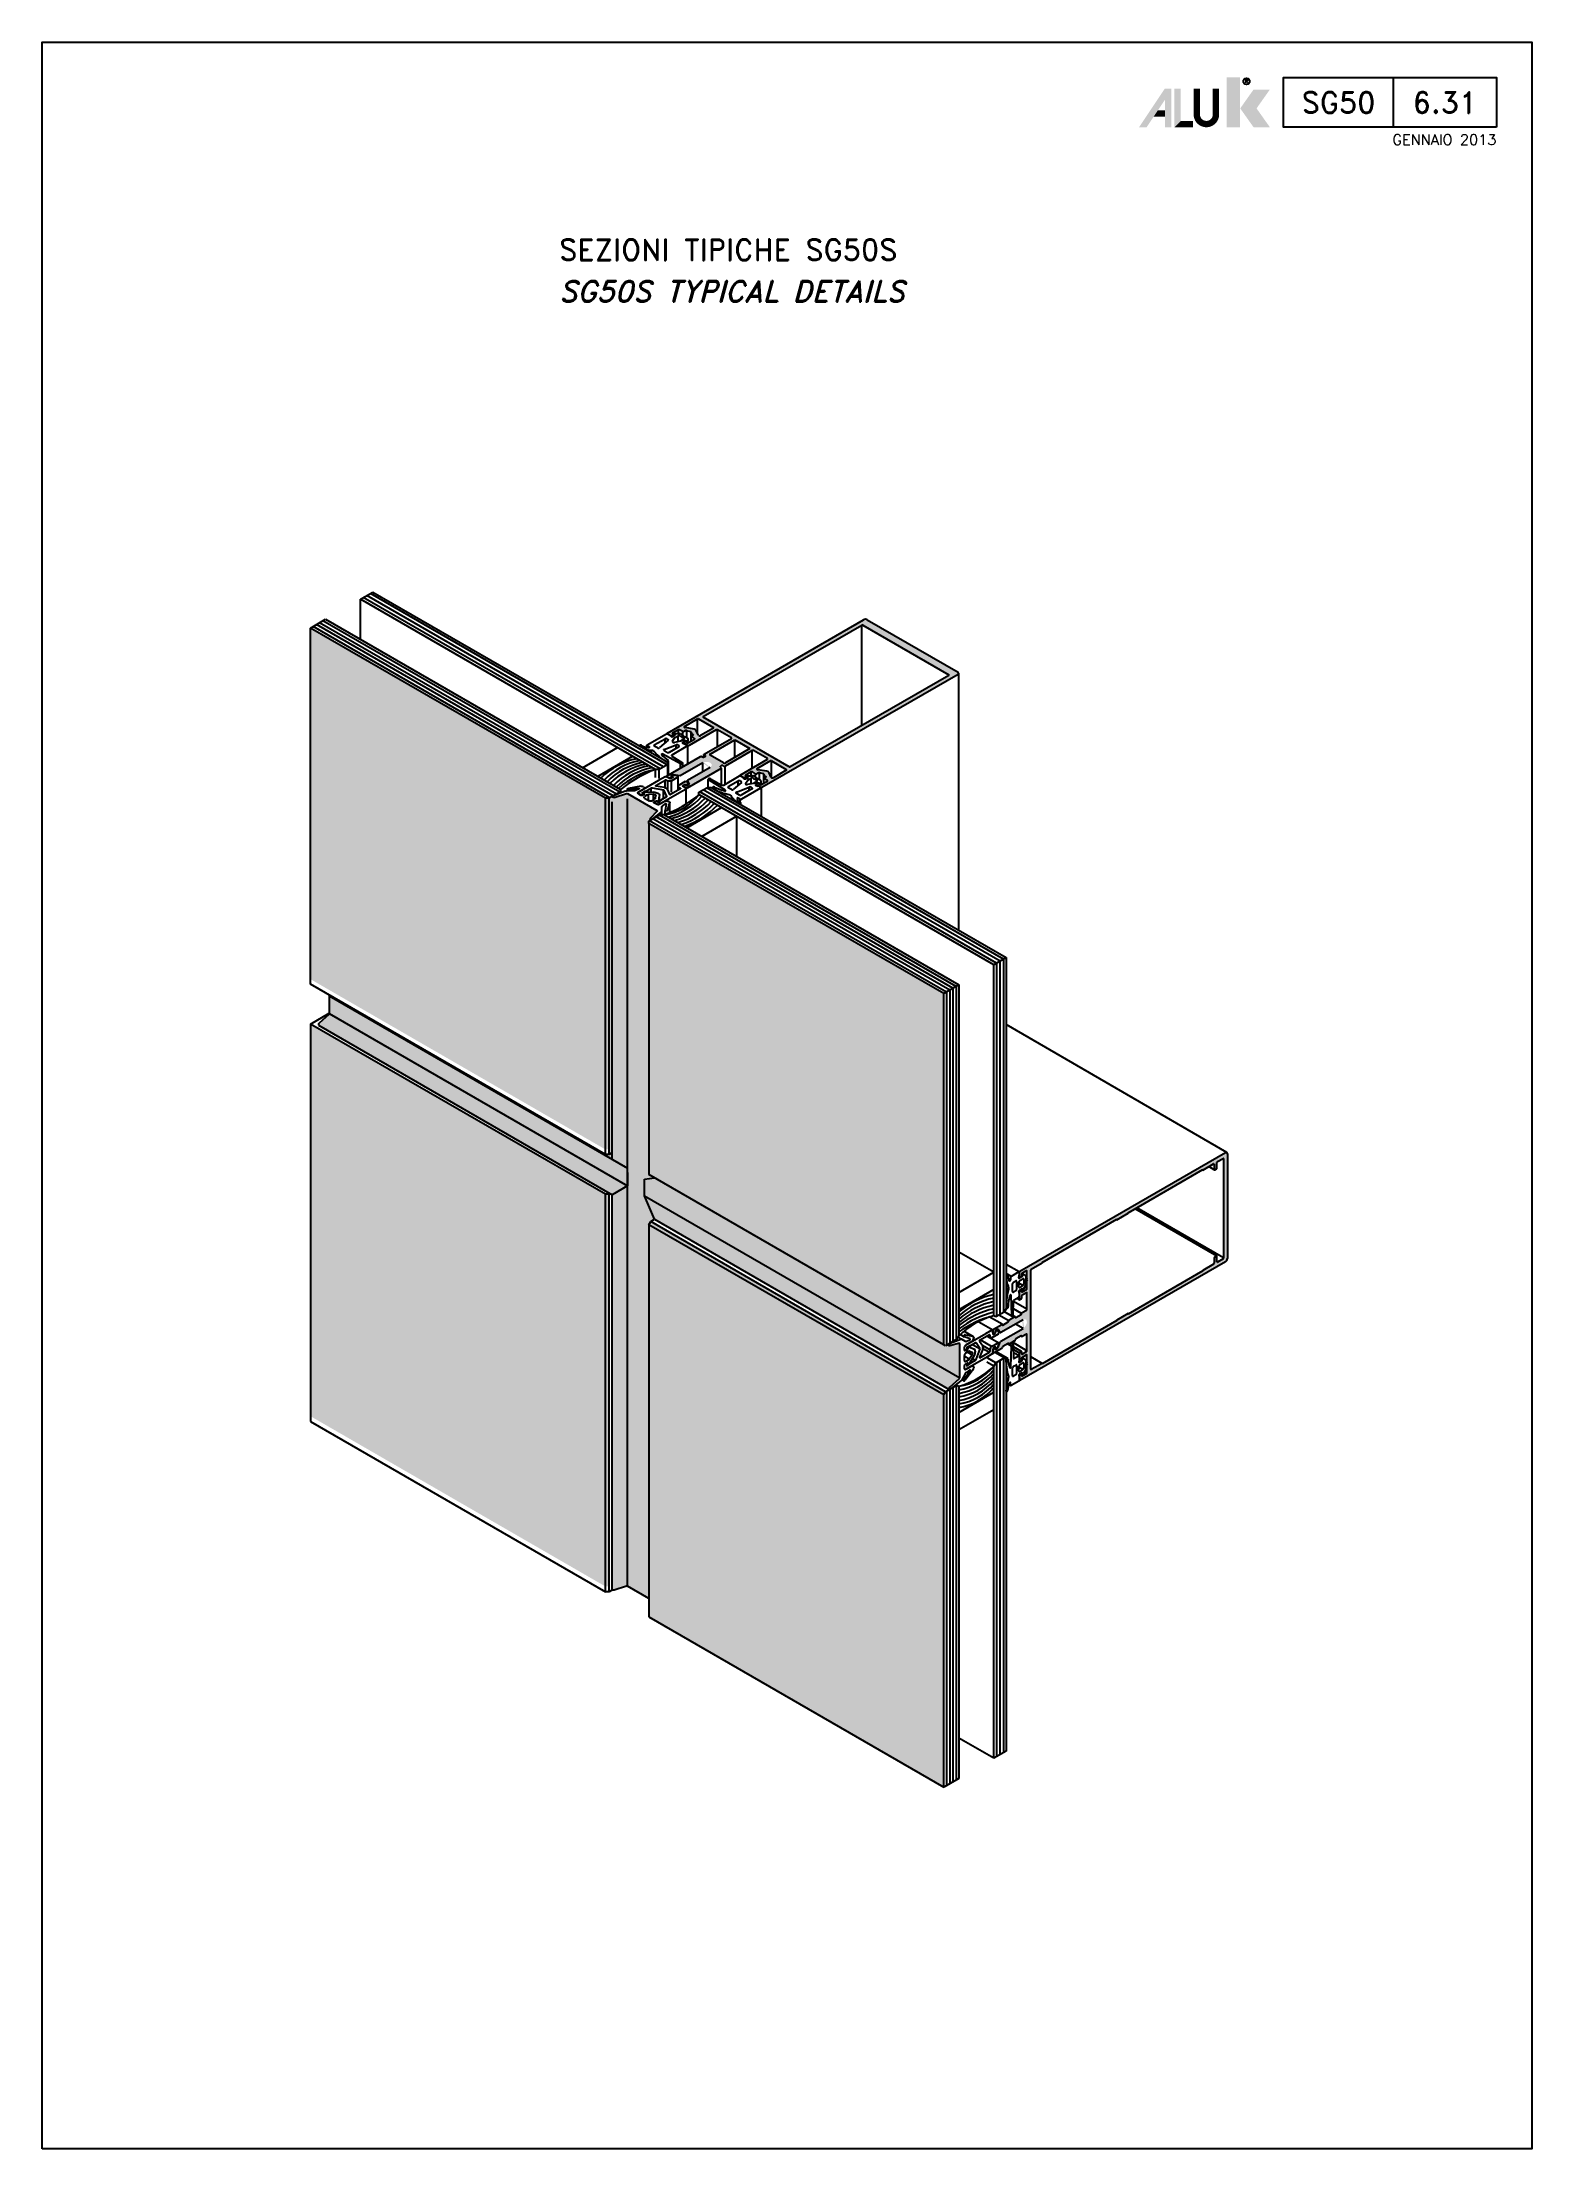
# Model space of a CAD drawing. Extents: x 0 to 1130, y -960 to 577.
# Drawn here: x 460 to 670, y 0 to 297 of the extents above; entities that cross this region are included whole.
import ezdxf
from ezdxf.enums import TextEntityAlignment as Align

# ---------------------------------------------------------------- set-up
doc = ezdxf.new("R2010")
doc.units = 0
doc.header["$LTSCALE"] = 7.5
doc.header["$MEASUREMENT"] = 0
for name, color, linetype in [('FILL', 8, 'CONTINUOUS'), ('FINE', 7, 'CONTINUOUS'), ('GOMMA', 3, 'CONTINUOUS'), ('GROSSA', 4, 'CONTINUOUS'), ('MARCHIO', 7, 'CONTINUOUS'), ('TESTO', 2, 'CONTINUOUS'), ('TRATTEGGI', 140, 'CONTINUOUS')]:
    doc.layers.add(name, color=color, linetype=linetype)
doc.styles.add('RD', font='ROMAND.SHX', dxfattribs={"height": 3})
doc.styles.add('ROMD', font='ROMAND', dxfattribs={"height": 3})
doc.styles.get("Standard").update_dxf_attribs({"font": 'romans.shx'})

msp = doc.modelspace()

# ---------------------------------------------------------------- texts
at = {"layer": 'TESTO', "style": 'ROMD'}
msp.add_text('SEZIONI TIPICHE SG50S', height=3, dxfattribs=at).set_placement((532.8728, 266.2338))
at = {"layer": 'TESTO', "style": 'ROMD', "oblique": 15}
msp.add_text('SG50S TYPICAL DETAILS', height=3, dxfattribs=at).set_placement((532.8728, 260.3675))

# ---------------------------------------------------------------- blocks, each defined once
blk = doc.blocks.new('NMD')
at = {"layer": 'MARCHIO'}
blk.add_line((-19.5, -12), (-19.5, -5), dxfattribs=at)
blk.add_lwpolyline([(-5, -12), (-35, -12), (-35, -5), (-5, -5)], close=True, dxfattribs=at)
at = {"layer": 'MARCHIO', "const_width": 0.894}
blk.add_lwpolyline([(-44.53, -6.56), (-44.53, -10.2, -1), (-47.23, -10.2), (-47.23, -6.56)], format="xyb", dxfattribs=at)
at = {"layer": 'MARCHIO'}
blk.add_circle((-40.23, -5.53), 0.442, dxfattribs=at)
for points in [[(-43.01, -4.96), (-41.13, -4.96), (-43.01, -12), (-41.13, -12)], [(-55.38, -12), (-54.31, -12), (-51.75, -6.56), (-51.73, -8.14)], [(-51.75, -6.56), (-51.73, -8.14), (-50.84, -6.56), (-50.84, -12)], [(-51.73, -12), (-50.84, -12), (-51.73, -8.14)], [(-50.38, -6.56), (-49.49, -6.56), (-50.38, -12), (-49.49, -11.11)], [(-39.23, -6.68), (-36.93, -6.68), (-41.11, -9.34), (-38.81, -9.34)], [(-52.73, -9.63), (-53.33, -10.53), (-51.73, -9.63), (-51.73, -10.53)], [(-49.49, -11.11), (-50.38, -12), (-47.77, -11.11), (-47.77, -12)], [(-41.11, -9.34), (-38.81, -9.34), (-39.23, -12), (-36.93, -12)]]:
    blk.add_solid(points, dxfattribs=at)
blk.add_text('R', height=0.444, dxfattribs=at).set_placement((-40.23, -5.53), align=Align.MIDDLE)
at = {"layer": 'MARCHIO', "color": 2, "style": 'RD'}
for tag, p in [('SERIE', (-27.25, -8.5)), ('PAG', (-12.25, -8.5))]:
    blk.add_attdef(tag, text='', height=3, dxfattribs=at).set_placement(p, align=Align.MIDDLE)
at = {"layer": 'MARCHIO', "color": 2}
blk.add_attdef('REVISIONE', text='', height=1.5, dxfattribs=at).set_placement((-5, -14.5), align=Align.RIGHT)

# ---------------------------------------------------------------- hatches: boundary and pattern name
at = {"layer": 'FILL'}
for points in [[(539.9179, 190.4079), (539.3847, 190.4079), (497.8116, 214.4101), (497.8116, 164.9088), (539.3847, 140.9065), (539.9179, 140.9065)], [(587.0955, 162.8621), (545.5251, 186.8628), (545.5251, 137.3614), (587.0955, 113.3607)], [(539.9282, 134.5789), (539.395, 134.5789), (497.8219, 158.5812), (497.8219, 103.2928), (539.395, 79.2906), (539.9282, 79.2906)], [(587.0967, 106.2793), (587.3633, 106.741), (545.7929, 130.7417), (545.5263, 130.28), (545.5263, 74.9917), (587.0967, 50.991)]]:
    msp.add_hatch(color=51, dxfattribs=at).paths.add_polyline_path(points)
h = msp.add_hatch(color=256, dxfattribs=at)
edge = h.paths.add_edge_path()
edge.add_ellipse((576.0439, 215.411), major_axis=(0.377, 0), ratio=0.57735027, start_angle=45, end_angle=135)
edge.add_line((575.7773, 215.5649), (548.1316, 199.6036))
edge.add_ellipse((548.2116, 199.5575), major_axis=(-0.1131, 0), ratio=0.57735027, start_angle=315, end_angle=405)
edge.add_line((548.1316, 199.5113), (548.6317, 199.2226))
edge.add_ellipse((548.7117, 199.2688), major_axis=(-0.1131, 0), ratio=0.57735027, start_angle=45, end_angle=90)
edge.add_line((548.7117, 199.2035), (548.9912, 199.2035))
edge.add_ellipse((548.9912, 199.2688), major_axis=(-0.1131, 0), ratio=0.57735027, start_angle=90, end_angle=135)
edge.add_line((549.0712, 199.2226), (549.0914, 199.2342))
edge.add_ellipse((549.0114, 199.2804), major_axis=(0.1131, 0), ratio=0.57735027, start_angle=315, end_angle=405)
edge.add_line((549.0914, 199.3266), (548.8514, 199.4651))
edge.add_ellipse((548.9314, 199.5113), major_axis=(-0.1131, 0), ratio=0.57735027, start_angle=315, end_angle=405, ccw=False)
edge.add_line((548.8514, 199.5575), (549.7045, 200.05))
edge.add_ellipse((549.7845, 200.0038), major_axis=(-0.1131, 0), ratio=0.57735027, start_angle=225, end_angle=315, ccw=False)
edge.add_line((549.8645, 200.05), (550.3044, 199.796))
edge.add_ellipse((550.3843, 199.8422), major_axis=(-0.1131, 0), ratio=0.57735027, start_angle=45, end_angle=135)
edge.add_line((550.4643, 199.796), (550.7043, 199.9346))
edge.add_ellipse((550.7842, 199.8884), major_axis=(-0.1131, 0), ratio=0.57735027, start_angle=225, end_angle=315, ccw=False)
edge.add_line((550.8642, 199.9346), (551.0151, 199.8474))
edge.add_line((551.0151, 199.8474), (551.492, 199.7737))
edge.add_line((551.492, 199.7737), (551.6197, 199.4984))
edge.add_line((551.6197, 199.4984), (551.7706, 199.4112))
edge.add_ellipse((551.6906, 199.3651), major_axis=(0.1131, 0), ratio=0.57735027, start_angle=315, end_angle=405, ccw=False)
edge.add_line((551.7706, 199.3189), (551.5307, 199.1804))
edge.add_ellipse((551.6107, 199.1342), major_axis=(-0.1131, 0), ratio=0.57735027, start_angle=315, end_angle=405)
edge.add_line((551.5307, 199.088), (551.9706, 198.8341))
edge.add_ellipse((551.8906, 198.7879), major_axis=(0.1131, 0), ratio=0.57735027, start_angle=315, end_angle=405, ccw=False)
edge.add_line((551.9706, 198.7417), (551.1175, 198.2492))
edge.add_ellipse((551.0375, 198.2953), major_axis=(0.1131, 0), ratio=0.57735027, start_angle=225, end_angle=315, ccw=False)
edge.add_line((550.9575, 198.2492), (550.7176, 198.3877))
edge.add_ellipse((550.6376, 198.3415), major_axis=(0.1131, 0), ratio=0.57735027, start_angle=45, end_angle=135)
edge.add_line((550.5576, 198.3877), (550.5374, 198.376))
edge.add_ellipse((550.6174, 198.3299), major_axis=(-0.1131, 0), ratio=0.57735027, start_angle=315, end_angle=360)
edge.add_line((550.5043, 198.3299), (550.5043, 198.1685))
edge.add_ellipse((550.6174, 198.1685), major_axis=(-0.1131, 0), ratio=0.57735027, start_angle=0, end_angle=45)
edge.add_line((550.5374, 198.1223), (550.6376, 198.0645))
edge.add_line((550.6376, 198.0645), (551.0375, 197.8336))
edge.add_ellipse((551.1175, 197.8798), major_axis=(-0.1131, 0), ratio=0.57735027, start_angle=45, end_angle=135)
edge.add_line((551.1975, 197.8336), (555.0364, 200.05))
edge.add_ellipse((555.1164, 200.0038), major_axis=(-0.1131, 0), ratio=0.57735027, start_angle=225, end_angle=315, ccw=False)
edge.add_line((555.1963, 200.05), (557.1691, 198.911))
edge.add_ellipse((557.0892, 198.8648), major_axis=(0.1131, 0), ratio=0.57735027, start_angle=315, end_angle=405, ccw=False)
edge.add_line((557.1691, 198.8187), (553.3302, 196.6023))
edge.add_ellipse((553.4102, 196.5561), major_axis=(-0.1131, 0), ratio=0.57735027, start_angle=315, end_angle=360)
edge.add_ellipse((553.4102, 196.5561), major_axis=(-0.1131, 0), ratio=0.57735027, start_angle=360, end_angle=405)
edge.add_line((553.3302, 196.5099), (553.4901, 196.4176))
edge.add_ellipse((553.4102, 196.3714), major_axis=(0.1131, 0), ratio=0.57735027, start_angle=315, end_angle=405, ccw=False)
edge.add_line((553.4901, 196.3252), (553.2971, 196.2137))
edge.add_line((553.2971, 196.2137), (553.2971, 196.2161))
edge.add_ellipse((553.2373, 196.2716), major_axis=(0.1131, 0), ratio=0.57735027, start_angle=240, end_angle=301.868415, ccw=False)
edge.add_line((553.1808, 196.215), (552.9255, 196.3001))
edge.add_ellipse((552.8689, 196.2436), major_axis=(0.1131, 0), ratio=0.57735027, start_angle=60, end_angle=135)
edge.add_line((552.789, 196.2898), (547.9983, 193.5239))
edge.add_ellipse((548.0783, 193.4777), major_axis=(-0.1131, 0), ratio=0.57735027, start_angle=315, end_angle=360)
edge.add_ellipse((548.0783, 193.4777), major_axis=(-0.1131, 0), ratio=0.57735027, start_angle=360, end_angle=405)
edge.add_line((547.9983, 193.4316), (548.3449, 193.2315))
edge.add_line((548.3449, 193.2315), (548.7181, 193.2315))
edge.add_line((548.7181, 193.2315), (548.8514, 193.3084))
edge.add_line((548.8514, 193.3084), (548.5582, 193.4777))
edge.add_line((548.5582, 193.4777), (548.9506, 193.7043))
edge.add_line((548.9506, 193.7043), (549.9178, 193.5547))
edge.add_line((549.9178, 193.5547), (553.1169, 195.4017))
edge.add_ellipse((553.6501, 195.0939), major_axis=(0.754, 0), ratio=0.57735027, start_angle=315, end_angle=495, ccw=False)
edge.add_line((554.1833, 194.786), (550.9842, 192.939))
edge.add_line((550.9842, 192.939), (551.2433, 192.3806))
edge.add_line((551.2433, 192.3806), (550.8509, 192.154))
edge.add_line((550.8509, 192.154), (550.5576, 192.3233))
edge.add_line((550.5576, 192.3233), (550.4243, 192.2464))
edge.add_line((550.4243, 192.2464), (550.4243, 192.0309))
edge.add_line((550.4243, 192.0309), (550.7709, 191.8308))
edge.add_ellipse((550.8509, 191.877), major_axis=(-0.1131, 0), ratio=0.57735027, start_angle=45, end_angle=135)
edge.add_line((550.9309, 191.8308), (555.7215, 194.5967))
edge.add_ellipse((555.6415, 194.6429), major_axis=(0.1131, 0), ratio=0.57735027, start_angle=315, end_angle=360)
edge.add_ellipse((555.6415, 194.6429), major_axis=(0.1131, 0), ratio=0.57735027, start_angle=360, end_angle=390)
edge.add_line((555.7395, 194.6755), (555.5921, 194.8229))
edge.add_ellipse((555.69, 194.8556), major_axis=(-0.1131, 0), ratio=0.57735027, start_angle=315, end_angle=390, ccw=False)
edge.add_line((555.61, 194.9017), (555.7828, 195.0015))
edge.add_ellipse((555.8628, 194.9553), major_axis=(-0.1131, 0), ratio=0.57735027, start_angle=225, end_angle=315, ccw=False)
edge.add_line((555.9428, 195.0015), (556.1028, 194.9092))
edge.add_ellipse((556.1827, 194.9553), major_axis=(-0.1131, 0), ratio=0.57735027, start_angle=45, end_angle=135)
edge.add_line((556.2627, 194.9092), (560.1017, 197.1256))
edge.add_ellipse((560.1816, 197.0794), major_axis=(-0.1131, 0), ratio=0.57735027, start_angle=225, end_angle=315, ccw=False)
edge.add_line((560.2616, 197.1256), (562.2344, 195.9866))
edge.add_ellipse((562.1544, 195.9404), major_axis=(0.1131, 0), ratio=0.57735027, start_angle=315, end_angle=405, ccw=False)
edge.add_line((562.2344, 195.8942), (558.3955, 193.6778))
edge.add_ellipse((558.4754, 193.6316), major_axis=(-0.1131, 0), ratio=0.57735027, start_angle=315, end_angle=405)
edge.add_line((558.3955, 193.5855), (558.8955, 193.2968))
edge.add_ellipse((558.9755, 193.3429), major_axis=(-0.1131, 0), ratio=0.57735027, start_angle=45, end_angle=90)
edge.add_line((558.9755, 193.2776), (559.255, 193.2776))
edge.add_ellipse((559.255, 193.3429), major_axis=(-0.1131, 0), ratio=0.57735027, start_angle=90, end_angle=135)
edge.add_line((559.335, 193.2968), (559.3552, 193.3084))
edge.add_ellipse((559.2752, 193.3546), major_axis=(0.1131, 0), ratio=0.57735027, start_angle=315, end_angle=405)
edge.add_line((559.3552, 193.4008), (559.1153, 193.5393))
edge.add_ellipse((559.1952, 193.5855), major_axis=(-0.1131, 0), ratio=0.57735027, start_angle=315, end_angle=405, ccw=False)
edge.add_line((559.1153, 193.6316), (559.9684, 194.1242))
edge.add_ellipse((560.0483, 194.078), major_axis=(-0.1131, 0), ratio=0.57735027, start_angle=225, end_angle=315, ccw=False)
edge.add_line((560.1283, 194.1242), (560.5682, 193.8702))
edge.add_ellipse((560.6482, 193.9164), major_axis=(-0.1131, 0), ratio=0.57735027, start_angle=45, end_angle=135)
edge.add_line((560.7281, 193.8702), (560.9681, 194.0087))
edge.add_ellipse((561.0481, 193.9626), major_axis=(-0.1131, 0), ratio=0.57735027, start_angle=225, end_angle=315, ccw=False)
edge.add_line((561.128, 194.0087), (561.2789, 193.9216))
edge.add_line((561.2789, 193.9216), (561.7558, 193.8479))
edge.add_line((561.7558, 193.8479), (561.8836, 193.5725))
edge.add_line((561.8836, 193.5725), (562.0345, 193.4854))
edge.add_ellipse((561.9545, 193.4392), major_axis=(0.1131, 0), ratio=0.57735027, start_angle=315, end_angle=405, ccw=False)
edge.add_line((562.0345, 193.3931), (561.7945, 193.2545))
edge.add_ellipse((561.8745, 193.2084), major_axis=(-0.1131, 0), ratio=0.57735027, start_angle=315, end_angle=405)
edge.add_line((561.7945, 193.1622), (562.2344, 192.9082))
edge.add_ellipse((562.1544, 192.8621), major_axis=(0.1131, 0), ratio=0.57735027, start_angle=315, end_angle=405, ccw=False)
edge.add_line((562.2344, 192.8159), (561.3813, 192.3233))
edge.add_ellipse((561.3013, 192.3695), major_axis=(0.1131, 0), ratio=0.57735027, start_angle=225, end_angle=315, ccw=False)
edge.add_line((561.2213, 192.3233), (560.9814, 192.4619))
edge.add_ellipse((560.9014, 192.4157), major_axis=(0.1131, 0), ratio=0.57735027, start_angle=45, end_angle=135)
edge.add_line((560.8215, 192.4619), (560.8013, 192.4502))
edge.add_ellipse((560.8812, 192.404), major_axis=(-0.1131, 0), ratio=0.57735027, start_angle=315, end_angle=360)
edge.add_line((560.7681, 192.404), (560.7681, 192.2427))
edge.add_ellipse((560.8812, 192.2427), major_axis=(-0.1131, 0), ratio=0.57735027, start_angle=0, end_angle=45)
edge.add_line((560.8013, 192.1965), (561.3013, 191.9078))
edge.add_ellipse((561.3813, 191.9539), major_axis=(-0.1131, 0), ratio=0.57735027, start_angle=45, end_angle=135)
edge.add_line((561.4613, 191.9078), (589.107, 207.869))
edge.add_ellipse((588.8404, 208.0229), major_axis=(0.377, 0), ratio=0.57735027, start_angle=315, end_angle=360)
edge.add_ellipse((588.8404, 208.0229), major_axis=(0.377, 0), ratio=0.57735027, start_angle=360, end_angle=405)
edge.add_line((589.107, 208.1768), (576.3105, 215.5649))
edge = h.paths.add_edge_path(flags=16)
edge.add_ellipse((587.7207, 207.7767), major_axis=(0.1131, 0), ratio=0.57735027, start_angle=315, end_angle=405, ccw=False)
edge.add_line((587.8007, 207.7305), (565.4602, 194.8322))
edge.add_ellipse((565.3802, 194.8784), major_axis=(-0.1131, 0), ratio=0.57735027, start_angle=45, end_angle=135, ccw=False)
edge.add_line((565.3002, 194.8322), (553.1969, 201.8201))
edge.add_ellipse((553.2769, 201.8662), major_axis=(-0.1131, 0), ratio=0.57735027, start_angle=315, end_angle=405, ccw=False)
edge.add_line((553.1969, 201.9124), (575.5374, 214.8107))
edge.add_ellipse((575.6174, 214.7645), major_axis=(0.1131, 0), ratio=0.57735027, start_angle=45, end_angle=135, ccw=False)
edge.add_line((575.6973, 214.8107), (587.8007, 207.8228))
edge = h.paths.add_edge_path(flags=16)
edge.add_ellipse((564.8203, 194.4012), major_axis=(0.1131, 0), ratio=0.57735027, start_angle=315, end_angle=405, ccw=False)
edge.add_line((564.9003, 194.3551), (563.0812, 193.3048))
edge.add_ellipse((562.9479, 193.3817), major_axis=(-0.1885, 0), ratio=0.57735027, start_angle=35.399163, end_angle=135, ccw=False)
edge.add_ellipse((562.9479, 193.3817), major_axis=(-0.1885, 0), ratio=0.57735027, start_angle=15, end_angle=35.399163, ccw=False)
edge.add_line((562.7716, 193.341), (562.4278, 194.0819))
edge.add_ellipse((562.0636, 194.0256), major_axis=(0.377, 0), ratio=0.57735027, start_angle=15, end_angle=75)
edge.add_line((562.1612, 194.2358), (560.8997, 194.431))
edge.add_ellipse((560.9485, 194.5361), major_axis=(-0.1885, 0), ratio=0.57735027, start_angle=315, end_angle=435, ccw=False)
edge.add_line((560.8152, 194.6131), (562.6343, 195.6634))
edge.add_ellipse((562.7143, 195.6172), major_axis=(0.1131, 0), ratio=0.57735027, start_angle=45, end_angle=135, ccw=False)
edge.add_line((562.7942, 195.6634), (564.9003, 194.4474))
edge = h.paths.add_edge_path(flags=16)
edge.add_line((559.7817, 197.4026), (556.316, 195.4017))
edge.add_ellipse((556.1827, 195.4787), major_axis=(-0.1885, 0), ratio=0.57735027, start_angle=45, end_angle=135, ccw=False)
edge.add_line((556.0494, 195.4017), (554.1833, 196.4791))
edge.add_ellipse((554.3166, 196.5561), major_axis=(-0.1885, 0), ratio=0.57735027, start_angle=315, end_angle=405, ccw=False)
edge.add_line((554.1833, 196.633), (557.649, 198.634))
edge.add_line((557.649, 198.634), (559.7817, 197.4026))
edge = h.paths.add_edge_path(flags=16)
edge.add_ellipse((554.5565, 200.3271), major_axis=(0.1131, 0), ratio=0.57735027, start_angle=315, end_angle=405, ccw=False)
edge.add_line((554.6365, 200.2809), (552.8174, 199.2306))
edge.add_ellipse((552.6841, 199.3076), major_axis=(-0.1885, 0), ratio=0.57735027, start_angle=15, end_angle=135, ccw=False)
edge.add_line((552.502, 199.2794), (552.164, 200.0077))
edge.add_ellipse((551.7998, 199.9514), major_axis=(0.377, 0), ratio=0.57735027, start_angle=15, end_angle=75)
edge.add_line((551.8974, 200.1617), (550.6358, 200.3568))
edge.add_ellipse((550.6846, 200.4619), major_axis=(-0.1885, 0), ratio=0.57735027, start_angle=315, end_angle=435, ccw=False)
edge.add_line((550.5513, 200.5389), (552.3705, 201.5892))
edge.add_ellipse((552.4504, 201.543), major_axis=(0.1131, 0), ratio=0.57735027, start_angle=45, end_angle=135, ccw=False)
edge.add_line((552.5304, 201.5892), (554.6365, 200.3732))
h = msp.add_hatch(dxfattribs=at)
h.set_pattern_fill('DOTS', color=253, scale=6, style=0)
h.set_pattern_definition([(0, (204.34086, -6e-13), (0.1875, 0.375), [0, -0.375])])
edge = h.paths.add_edge_path()
edge.add_line((545.5251, 137.3614), (545.5251, 186.8628))
edge.add_line((545.5251, 186.8628), (545.5251, 187.1706))
edge.add_line((545.5251, 187.1706), (545.9406, 187.4105))
edge.add_ellipse((545.8747, 187.5126), major_axis=(-0.1887, 0), ratio=0.57735027, start_angle=-30.45627, end_angle=110.440823, ccw=False)
edge.add_line((545.7121, 187.5678), (546.688, 188.5761))
edge.add_line((546.688, 188.5761), (546.6704, 188.6554))
edge.add_line((546.6704, 188.6554), (542.5173, 191.0532))
edge.add_ellipse((542.4373, 191.007), major_axis=(0.1132, 0), ratio=0.57735027, start_angle=45, end_angle=120.45627)
edge.add_line((542.3799, 191.0633), (540.6336, 190.4999))
edge.add_ellipse((540.5379, 190.5938), major_axis=(-0.2363, 0.0207), ratio=0.39915314, start_angle=-3.294824, end_angle=115.870803, ccw=False)
edge.add_line((540.3025, 190.6199), (539.9266, 190.4029))
edge.add_line((539.9266, 190.4029), (539.9266, 140.1868))
edge.add_line((539.9266, 140.1868), (539.3934, 140.1868))
edge.add_line((539.3934, 140.1868), (500.4586, 162.6708))
edge.add_line((500.4586, 162.6708), (500.4586, 160.0005))
edge.add_ellipse((500.3785, 159.9981), major_axis=(0.0566, 0.098), ratio=0.57735027, start_angle=239.54373, end_angle=315, ccw=False)
edge.add_line((500.3986, 159.9203), (499.0375, 158.6896))
edge.add_ellipse((499.071, 158.5599), major_axis=(0.0943, 0.1634), ratio=0.57735027, start_angle=59.54373, end_angle=180)
edge.add_line((498.9767, 158.3964), (540.3493, 134.51))
edge.add_line((540.3493, 134.51), (540.3493, 78.8745))
edge.add_ellipse((540.538, 78.8745), major_axis=(0.1887, 0), ratio=0.57735027, start_angle=180, end_angle=300.45627)
edge.add_line((540.6336, 78.7806), (542.4275, 79.3594))
edge.add_ellipse((542.4373, 79.2877), major_axis=(-0.1132, 0), ratio=0.57735027, start_angle=225, end_angle=300.45627, ccw=False)
edge.add_line((542.5174, 79.3339), (545.5251, 77.5974))
edge.add_line((545.5251, 77.5974), (545.5251, 130.2812))
edge.add_line((545.5251, 130.2812), (545.7917, 130.743))
edge.add_line((545.7917, 130.743), (546.3328, 131.0554))
edge.add_line((546.3328, 131.0554), (587.8748, 107.0711))
edge.add_ellipse((587.9691, 107.2345), major_axis=(0.0943, 0.1634), ratio=0.57735027, start_angle=59.54373, end_angle=180, ccw=False)
edge.add_line((587.9356, 107.3643), (589.2967, 108.5949))
edge.add_ellipse((589.2766, 108.6728), major_axis=(0.0566, 0.098), ratio=0.57735027, start_angle=239.54373, end_angle=315)
edge.add_line((589.3567, 108.719), (589.3567, 113.5146))
edge.add_ellipse((589.2766, 113.4684), major_axis=(0.0566, 0.098), ratio=0.57735027, start_angle=-45, end_angle=30.45627)
edge.add_line((589.2967, 113.5694), (587.8993, 113.2193))
edge.add_line((587.8993, 113.2193), (587.6415, 113.3681))
edge.add_line((587.6415, 113.3681), (587.3621, 113.2068))
edge.add_line((587.3621, 113.2068), (587.0955, 113.3607))
edge.add_line((587.0955, 113.3607), (545.5251, 137.3614))
h = msp.add_hatch(color=256, dxfattribs=at)
edge = h.paths.add_edge_path()
edge.add_ellipse((626.8118, 125.3628), major_axis=(-0.1885, -0.3265), ratio=0.57735027, start_angle=45, end_angle=135)
edge.add_line((627.0784, 125.5167), (627.0784, 140.2928))
edge.add_ellipse((626.8118, 140.1389), major_axis=(0.1885, 0.3265), ratio=0.57735027, start_angle=315, end_angle=360)
edge.add_ellipse((626.8118, 140.1389), major_axis=(0.1885, 0.3265), ratio=0.57735027, start_angle=360, end_angle=405)
edge.add_line((626.8118, 140.4467), (597.8332, 123.7159))
edge.add_ellipse((597.8332, 123.6235), major_axis=(0.0566, 0.098), ratio=0.57735027, start_angle=45, end_angle=135)
edge.add_line((597.7532, 123.5774), (597.7532, 122.9999))
edge.add_ellipse((597.8332, 123.0461), major_axis=(-0.0566, -0.098), ratio=0.57735027, start_angle=315, end_angle=360)
edge.add_line((597.7766, 122.9482), (597.9164, 122.8675))
edge.add_ellipse((597.9729, 122.9654), major_axis=(-0.0566, -0.098), ratio=0.57735027, start_angle=0, end_angle=45)
edge.add_ellipse((597.9931, 122.9771), major_axis=(-0.0566, -0.098), ratio=0.57735027, start_angle=45, end_angle=135)
edge.add_line((598.0731, 123.0233), (598.0731, 123.3003))
edge.add_ellipse((598.1531, 123.3465), major_axis=(-0.0566, -0.098), ratio=0.57735027, start_angle=225, end_angle=315, ccw=False)
edge.add_line((598.1531, 123.4388), (598.7396, 123.7775))
edge.add_ellipse((598.7396, 123.6851), major_axis=(0.0566, 0.098), ratio=0.57735027, start_angle=315, end_angle=405, ccw=False)
edge.add_line((598.8195, 123.7313), (598.8195, 122.6072))
edge.add_line((598.8195, 122.6072), (598.8995, 122.5615))
edge.add_line((598.8995, 122.5615), (598.8195, 122.4235))
edge.add_line((598.8195, 122.4235), (598.8195, 121.2994))
edge.add_ellipse((598.7396, 121.2532), major_axis=(0.0566, 0.098), ratio=0.57735027, start_angle=225, end_angle=315, ccw=False)
edge.add_line((598.7396, 121.1609), (598.1531, 120.8222))
edge.add_ellipse((598.1531, 120.9146), major_axis=(-0.0566, -0.098), ratio=0.57735027, start_angle=315, end_angle=405, ccw=False)
edge.add_line((598.0731, 120.8684), (598.0731, 121.1455))
edge.add_ellipse((597.9931, 121.0993), major_axis=(0.0566, 0.098), ratio=0.57735027, start_angle=315, end_angle=396.298571)
edge.add_line((598.0052, 121.1976), (597.9608, 121.1719))
edge.add_ellipse((597.9729, 121.0876), major_axis=(0.0566, 0.098), ratio=0.57735027, start_angle=53.701429, end_angle=90)
edge.add_line((597.9164, 121.1203), (597.7766, 120.8782))
edge.add_ellipse((597.8332, 120.8456), major_axis=(0.0566, 0.098), ratio=0.57735027, start_angle=90, end_angle=135)
edge.add_line((597.7532, 120.7994), (597.7532, 120.1901))
edge.add_line((597.7532, 120.1901), (597.7532, 119.7602))
edge.add_ellipse((597.8332, 119.8064), major_axis=(-0.0566, -0.098), ratio=0.57735027, start_angle=315, end_angle=360)
edge.add_ellipse((597.8332, 119.8064), major_axis=(-0.0566, -0.098), ratio=0.57735027, start_angle=360, end_angle=405)
edge.add_line((597.8332, 119.714), (597.9931, 119.8064))
edge.add_ellipse((597.9931, 119.8987), major_axis=(-0.0566, -0.098), ratio=0.57735027, start_angle=45, end_angle=135)
edge.add_line((598.0731, 119.9449), (598.0731, 120.222))
edge.add_ellipse((598.1531, 120.2681), major_axis=(-0.0566, -0.098), ratio=0.57735027, start_angle=225, end_angle=315, ccw=False)
edge.add_line((598.1531, 120.3605), (598.7396, 120.6991))
edge.add_ellipse((598.7396, 120.6068), major_axis=(0.0566, 0.098), ratio=0.57735027, start_angle=315, end_angle=405, ccw=False)
edge.add_line((598.8195, 120.6529), (598.8195, 118.3749))
edge.add_ellipse((598.7396, 118.3288), major_axis=(0.0566, 0.098), ratio=0.57735027, start_angle=225, end_angle=315, ccw=False)
edge.add_line((598.7396, 118.2364), (598.1531, 117.8978))
edge.add_ellipse((598.1531, 117.8055), major_axis=(0.0566, 0.098), ratio=0.57735027, start_angle=45, end_angle=135)
edge.add_ellipse((597.9931, 117.7131), major_axis=(0.0566, 0.098), ratio=0.57735027, start_angle=225, end_angle=315, ccw=False)
edge.add_line((597.9931, 117.6208), (597.2475, 117.1903))
edge.add_ellipse((597.2475, 117.2827), major_axis=(-0.0566, -0.098), ratio=0.57735027, start_angle=315, end_angle=405, ccw=False)
edge.add_ellipse((597.0876, 117.1903), major_axis=(0.0566, 0.098), ratio=0.57735027, start_angle=315, end_angle=360)
edge.add_ellipse((597.0876, 117.1903), major_axis=(0.0566, 0.098), ratio=0.57735027, start_angle=360, end_angle=405)
edge.add_line((597.0876, 117.2827), (596.3411, 116.8517))
edge.add_ellipse((596.3411, 116.7593), major_axis=(0.0566, 0.098), ratio=0.57735027, start_angle=45, end_angle=135)
edge.add_ellipse((596.1812, 116.667), major_axis=(0.0566, 0.098), ratio=0.57735027, start_angle=225, end_angle=315, ccw=False)
edge.add_line((596.1812, 116.5746), (595.4347, 116.1437))
edge.add_ellipse((595.4347, 116.236), major_axis=(-0.0566, -0.098), ratio=0.57735027, start_angle=315, end_angle=405, ccw=False)
edge.add_ellipse((595.2748, 116.1437), major_axis=(0.0566, 0.098), ratio=0.57735027, start_angle=315, end_angle=360)
edge.add_ellipse((595.2748, 116.1437), major_axis=(0.0566, 0.098), ratio=0.57735027, start_angle=360, end_angle=405)
edge.add_line((595.2748, 116.236), (594.1009, 115.5583))
edge.add_ellipse((594.1009, 115.4659), major_axis=(0.0566, 0.098), ratio=0.57735027, start_angle=45, end_angle=135)
edge.add_line((594.0209, 115.4197), (594.0209, 115.0578))
edge.add_ellipse((594.1009, 115.104), major_axis=(-0.0566, -0.098), ratio=0.57735027, start_angle=315, end_angle=360)
edge.add_line((594.0443, 115.006), (594.1841, 114.9253))
edge.add_ellipse((594.2406, 115.0233), major_axis=(-0.0566, -0.098), ratio=0.57735027, start_angle=0, end_angle=45)
edge.add_line((594.2406, 114.9309), (594.2608, 114.9426))
edge.add_ellipse((594.2608, 115.0349), major_axis=(-0.0566, -0.098), ratio=0.57735027, start_angle=45, end_angle=96.069719)
edge.add_line((594.323, 115.0128), (594.3408, 115.0996))
edge.add_line((594.3408, 115.0996), (594.3408, 115.235))
edge.add_ellipse((594.4208, 115.2812), major_axis=(-0.0566, -0.098), ratio=0.57735027, start_angle=225, end_angle=315, ccw=False)
edge.add_line((594.4208, 115.3736), (594.6871, 115.5273))
edge.add_ellipse((594.6871, 115.435), major_axis=(0.0566, 0.098), ratio=0.57735027, start_angle=345, end_angle=405, ccw=False)
edge.add_line((594.7563, 115.5211), (595.0642, 115.0832))
edge.add_ellipse((595.1334, 115.1693), major_axis=(-0.0566, -0.098), ratio=0.57735027, start_angle=345, end_angle=360)
edge.add_ellipse((595.1334, 115.1693), major_axis=(-0.0566, -0.098), ratio=0.57735027, start_angle=360, end_angle=405)
edge.add_line((595.1334, 115.077), (598.2864, 116.8973))
edge.add_ellipse((598.2864, 116.2817), major_axis=(0.377, 0.653), ratio=0.57735027, start_angle=225, end_angle=405, ccw=False)
edge.add_line((598.2864, 115.666), (595.1334, 113.8457))
edge.add_ellipse((595.1334, 113.7533), major_axis=(0.0566, 0.098), ratio=0.57735027, start_angle=45, end_angle=105)
edge.add_line((595.0642, 113.7595), (594.7563, 112.9661))
edge.add_ellipse((594.6871, 112.9723), major_axis=(0.0566, 0.098), ratio=0.57735027, start_angle=225, end_angle=285, ccw=False)
edge.add_line((594.6871, 112.8799), (594.4208, 112.7262))
edge.add_ellipse((594.4208, 112.8185), major_axis=(-0.0566, -0.098), ratio=0.57735027, start_angle=315, end_angle=405, ccw=False)
edge.add_line((594.3408, 112.7724), (594.3408, 112.9078))
edge.add_line((594.3408, 112.9078), (594.323, 112.974))
edge.add_ellipse((594.2608, 112.8801), major_axis=(0.0566, 0.098), ratio=0.57735027, start_angle=353.930281, end_angle=405)
edge.add_line((594.2608, 112.9724), (594.2406, 112.9608))
edge.add_ellipse((594.2406, 112.8684), major_axis=(0.0566, 0.098), ratio=0.57735027, start_angle=45, end_angle=90)
edge.add_line((594.1841, 112.9011), (594.0443, 112.659))
edge.add_ellipse((594.1009, 112.6264), major_axis=(0.0566, 0.098), ratio=0.57735027, start_angle=90, end_angle=135)
edge.add_line((594.0209, 112.5802), (594.0209, 112.2182))
edge.add_ellipse((594.1009, 112.2644), major_axis=(-0.0566, -0.098), ratio=0.57735027, start_angle=315, end_angle=360)
edge.add_ellipse((594.1009, 112.2644), major_axis=(-0.0566, -0.098), ratio=0.57735027, start_angle=360, end_angle=405)
edge.add_line((594.1009, 112.1721), (595.2748, 112.8498))
edge.add_ellipse((595.2748, 112.9422), major_axis=(-0.0566, -0.098), ratio=0.57735027, start_angle=45, end_angle=135)
edge.add_ellipse((595.4347, 113.0345), major_axis=(-0.0566, -0.098), ratio=0.57735027, start_angle=225, end_angle=315, ccw=False)
edge.add_line((595.4347, 113.1269), (596.1812, 113.5579))
edge.add_ellipse((596.1812, 113.4655), major_axis=(0.0566, 0.098), ratio=0.57735027, start_angle=315, end_angle=405, ccw=False)
edge.add_ellipse((596.3411, 113.5579), major_axis=(-0.0566, -0.098), ratio=0.57735027, start_angle=315, end_angle=405)
edge.add_line((596.3411, 113.4655), (597.0876, 113.8965))
edge.add_ellipse((597.0876, 113.9888), major_axis=(-0.0566, -0.098), ratio=0.57735027, start_angle=45, end_angle=135)
edge.add_ellipse((597.2475, 114.0812), major_axis=(-0.0566, -0.098), ratio=0.57735027, start_angle=225, end_angle=315, ccw=False)
edge.add_line((597.2475, 114.1735), (597.9931, 114.604))
edge.add_ellipse((597.9931, 114.5116), major_axis=(0.0566, 0.098), ratio=0.57735027, start_angle=315, end_angle=405, ccw=False)
edge.add_ellipse((598.1531, 114.604), major_axis=(-0.0566, -0.098), ratio=0.57735027, start_angle=315, end_angle=405)
edge.add_line((598.1531, 114.5116), (598.7396, 114.8502))
edge.add_ellipse((598.7396, 114.7579), major_axis=(0.0566, 0.098), ratio=0.57735027, start_angle=315, end_angle=405, ccw=False)
edge.add_line((598.8195, 114.8041), (598.8195, 112.5261))
edge.add_ellipse((598.7396, 112.4799), major_axis=(0.0566, 0.098), ratio=0.57735027, start_angle=225, end_angle=315, ccw=False)
edge.add_line((598.7396, 112.3876), (598.1531, 112.0489))
edge.add_ellipse((598.1531, 112.1413), major_axis=(-0.0566, -0.098), ratio=0.57735027, start_angle=315, end_angle=405, ccw=False)
edge.add_line((598.0731, 112.0951), (598.0731, 112.3722))
edge.add_ellipse((597.9931, 112.326), major_axis=(0.0566, 0.098), ratio=0.57735027, start_angle=315, end_angle=360)
edge.add_ellipse((597.9931, 112.326), major_axis=(0.0566, 0.098), ratio=0.57735027, start_angle=360, end_angle=405)
edge.add_line((597.9931, 112.4183), (597.8332, 112.326))
edge.add_ellipse((597.8332, 112.2336), major_axis=(0.0566, 0.098), ratio=0.57735027, start_angle=45, end_angle=135)
edge.add_line((597.7532, 112.1875), (597.7532, 111.7563))
edge.add_line((597.7532, 111.7563), (597.7532, 111.1483))
edge.add_ellipse((597.8332, 111.1945), major_axis=(-0.0566, -0.098), ratio=0.57735027, start_angle=315, end_angle=360)
edge.add_line((597.7766, 111.0965), (597.9164, 111.0158))
edge.add_ellipse((597.9729, 111.1138), major_axis=(-0.0566, -0.098), ratio=0.57735027, start_angle=0, end_angle=45)
edge.add_line((597.9729, 111.0214), (597.9931, 111.0331))
edge.add_ellipse((597.9931, 111.1254), major_axis=(-0.0566, -0.098), ratio=0.57735027, start_angle=45, end_angle=135)
edge.add_line((598.0731, 111.1716), (598.0731, 111.4487))
edge.add_ellipse((598.1531, 111.4948), major_axis=(-0.0566, -0.098), ratio=0.57735027, start_angle=225, end_angle=315, ccw=False)
edge.add_line((598.1531, 111.5872), (598.7396, 111.9258))
edge.add_ellipse((598.7396, 111.8335), major_axis=(0.0566, 0.098), ratio=0.57735027, start_angle=315, end_angle=405, ccw=False)
edge.add_line((598.8195, 111.8796), (598.8195, 110.7555))
edge.add_line((598.8195, 110.7555), (598.8995, 110.7099))
edge.add_line((598.8995, 110.7099), (598.8195, 110.5718))
edge.add_line((598.8195, 110.5718), (598.8195, 109.4477))
edge.add_ellipse((598.7396, 109.4016), major_axis=(0.0566, 0.098), ratio=0.57735027, start_angle=225, end_angle=315, ccw=False)
edge.add_line((598.7396, 109.3092), (598.1531, 108.9706))
edge.add_ellipse((598.1531, 109.0629), major_axis=(-0.0566, -0.098), ratio=0.57735027, start_angle=315, end_angle=405, ccw=False)
edge.add_line((598.0731, 109.0168), (598.0731, 109.2938))
edge.add_ellipse((597.9931, 109.2476), major_axis=(0.0566, 0.098), ratio=0.57735027, start_angle=315, end_angle=401.557465)
edge.add_line((597.9979, 109.3426), (597.9681, 109.3254))
edge.add_ellipse((597.9729, 109.236), major_axis=(0.0566, 0.098), ratio=0.57735027, start_angle=48.442535, end_angle=90)
edge.add_line((597.9164, 109.2686), (597.7766, 109.0266))
edge.add_ellipse((597.8332, 108.9939), major_axis=(0.0566, 0.098), ratio=0.57735027, start_angle=90, end_angle=135)
edge.add_line((597.7532, 108.9477), (597.7532, 108.3703))
edge.add_ellipse((597.8332, 108.4165), major_axis=(-0.0566, -0.098), ratio=0.57735027, start_angle=315, end_angle=405)
edge.add_line((597.8332, 108.3241), (626.8118, 125.055))
edge = h.paths.add_edge_path(flags=16)
edge.add_ellipse((599.4327, 123.9314), major_axis=(0.0566, 0.098), ratio=0.57735027, start_angle=45, end_angle=135, ccw=False)
edge.add_line((599.4327, 124.0237), (600.9523, 124.901))
edge.add_line((600.9523, 124.901), (600.9523, 124.9626))
edge.add_line((600.9523, 124.9626), (611.4827, 131.0424))
edge.add_line((611.4827, 131.0424), (611.4827, 130.9808))
edge.add_line((611.4827, 130.9808), (613.0823, 131.9043))
edge.add_line((613.0823, 131.9043), (613.0823, 131.9659))
edge.add_line((613.0823, 131.9659), (623.6127, 138.0456))
edge.add_line((623.6127, 138.0456), (623.6127, 137.984))
edge.add_line((623.6127, 137.984), (625.1323, 138.8614))
edge.add_ellipse((625.1323, 138.769), major_axis=(0.0566, 0.098), ratio=0.57735027, start_angle=315, end_angle=405, ccw=False)
edge.add_line((625.2122, 138.8152), (625.2122, 138.0764))
edge.add_ellipse((625.2922, 138.1226), major_axis=(-0.0566, -0.098), ratio=0.57735027, start_angle=315, end_angle=360)
edge.add_ellipse((625.2922, 138.1226), major_axis=(-0.0566, -0.098), ratio=0.57735027, start_angle=360, end_angle=405)
edge.add_line((625.2922, 138.0302), (625.5322, 138.1687))
edge.add_ellipse((625.5322, 138.2611), major_axis=(0.0566, 0.098), ratio=0.57735027, start_angle=225, end_angle=315)
edge.add_line((625.6121, 138.3073), (625.6121, 139.0461))
edge.add_ellipse((625.6921, 139.0922), major_axis=(0.0566, 0.098), ratio=0.57735027, start_angle=45, end_angle=135, ccw=False)
edge.add_line((625.6921, 139.1846), (626.4652, 139.631))
edge.add_ellipse((626.4652, 139.5386), major_axis=(0.0566, 0.098), ratio=0.57735027, start_angle=315, end_angle=405, ccw=False)
edge.add_line((626.5452, 139.5848), (626.5452, 125.6091))
edge.add_ellipse((626.4652, 125.5629), major_axis=(-0.0566, -0.098), ratio=0.57735027, start_angle=45, end_angle=135, ccw=False)
edge.add_line((626.4652, 125.4705), (625.6921, 125.0242))
edge.add_ellipse((625.6921, 125.1165), major_axis=(-0.0566, -0.098), ratio=0.57735027, start_angle=315, end_angle=405, ccw=False)
edge.add_line((625.6121, 125.0704), (625.6121, 125.8092))
edge.add_ellipse((625.5322, 125.763), major_axis=(0.0566, 0.098), ratio=0.57735027, start_angle=315, end_angle=360)
edge.add_ellipse((625.5322, 125.763), major_axis=(0.0566, 0.098), ratio=0.57735027, start_angle=360, end_angle=405)
edge.add_line((625.5322, 125.8553), (625.2922, 125.7168))
edge.add_ellipse((625.2922, 125.6245), major_axis=(-0.0566, -0.098), ratio=0.57735027, start_angle=225, end_angle=315)
edge.add_line((625.2122, 125.5783), (625.2122, 124.8395))
edge.add_ellipse((625.1323, 124.7933), major_axis=(-0.0566, -0.098), ratio=0.57735027, start_angle=45, end_angle=135, ccw=False)
edge.add_line((625.1323, 124.701), (623.6127, 123.8236))
edge.add_line((623.6127, 123.8236), (623.6127, 123.7621))
edge.add_line((623.6127, 123.7621), (613.0823, 117.6823))
edge.add_line((613.0823, 117.6823), (613.0823, 117.7439))
edge.add_line((613.0823, 117.7439), (611.4827, 116.8204))
edge.add_line((611.4827, 116.8204), (611.4827, 116.7588))
edge.add_line((611.4827, 116.7588), (600.9523, 110.6791))
edge.add_line((600.9523, 110.6791), (600.9523, 110.7406))
edge.add_line((600.9523, 110.7406), (599.4327, 109.8633))
edge.add_ellipse((599.4327, 109.9557), major_axis=(-0.0566, -0.098), ratio=0.57735027, start_angle=315, end_angle=405, ccw=False)
edge.add_line((599.3527, 109.9095), (599.3527, 123.8852))

# ---------------------------------------------------------------- linework, layer by layer
at = {"layer": 'FINE'}
for centre, radius, start, end in [((545.928, 185.9465), 10.244, 101.682167, 134.574441), ((546.1412, 186.3132), 9.596, 101.142375, 136.128495), ((546.6358, 185.8907), 9.7772, 101.300575, 135.674033), ((547.2192, 185.2189), 10.2204, 101.663744, 134.627644), ((547.3421, 185.839), 9.3064, 100.876614, 136.890201), ((548.0263, 184.8841), 10.0466, 101.525207, 135.027335), ((549.0286, 183.0374), 11.7273, 102.691286, 131.640556), ((553.2426, 177.0287), 18.7242, 111.263614, 128.736386), ((542.985, 201.8755), 14.5521, 288.72986, 311.27014), ((546.8093, 195.2517), 7.2077, 276.760516, 323.239484), ((545.0732, 198.1037), 10.867, 287.251934, 316.968716), ((546.2186, 196.9728), 9.7465, 284.349677, 317.896246), ((546.6661, 196.6787), 9.7063, 284.368564, 318.032455), ((546.4264, 197.2581), 10.7623, 287.140897, 317.144216), ((546.4147, 197.5641), 11.4671, 288.624457, 316.619149), ((546.6878, 197.5218), 11.7261, 289.08638, 316.417924), ((596.238, 110.2567), 10.3907, 101.569148, 132.424587), ((596.3628, 109.4056), 10.7598, 101.845199, 131.534973), ((596.4489, 108.6633), 11.0146, 102.024926, 130.96168), ((596.5406, 107.9054), 11.2861, 102.207349, 130.384339), ((596.8856, 106.4349), 12.3082, 102.821589, 128.471917), ((597.0079, 105.5906), 12.6711, 103.015639, 127.877212), ((596.9194, 106.9586), 10.8362, 104.784359, 135.215641), ((597.4781, 103.7678), 14.0666, 103.668108, 125.907932), ((586.2899, 118.2893), 11.1708, 285.250619, 314.749381), ((587.9604, 115.3959), 7.9853, 279.135856, 320.864144), ((587.9604, 114.8958), 7.9853, 279.135856, 320.864144), ((587.9604, 114.3957), 7.9853, 279.135856, 320.864144), ((587.9604, 113.8957), 7.9853, 279.135856, 320.864144), ((587.9604, 113.3956), 7.9853, 279.135856, 320.864144), ((587.9604, 112.8956), 7.9853, 279.135856, 320.864144), ((587.9604, 112.3955), 7.9853, 279.135856, 320.864144)]:
    msp.add_arc(centre, radius, start, end, dxfattribs=at)
at = {"layer": 'GOMMA'}
for p, q in [((545.2831, 197.9343), (547.9946, 199.4998)), ((548.1503, 199.4998), (548.462, 199.3198)), ((548.4795, 199.3066), (548.6776, 199.1085)), ((548.8508, 199.0953), (549.2082, 199.3017)), ((549.117, 199.249), (549.117, 199.4477)), ((549.2125, 199.3589), (549.1427, 199.4069)), ((549.1621, 198.9156), (549.6424, 199.1929)), ((549.227, 199.5113), (549.854, 199.5113)), ((549.6424, 198.3832), (549.6424, 199.1929)), ((544.4227, 197.6508), (544.2697, 197.7391)), ((545.2509, 197.5973), (545.2509, 197.8893)), ((545.5729, 197.6771), (545.2831, 197.8444)), ((545.4376, 197.5716), (545.4855, 197.5689)), ((545.8963, 197.1548), (545.8323, 197.167)), ((545.8963, 196.8055), (545.8963, 197.1548)), ((546.2937, 197.9186), (547.813, 198.7958)), ((546.7396, 197.5114), (546.2937, 197.7688)), ((546.6957, 196.5253), (546.3231, 196.9445)), ((546.6957, 196.344), (546.6957, 196.5253)), ((548.27, 198.5762), (547.0315, 197.5369)), ((550.0077, 195.2651), (547.4824, 196.6362)), ((548.1098, 196.8701), (547.6639, 197.1275)), ((547.7081, 197.2961), (549.3786, 197.9362)), ((547.813, 198.1928), (547.813, 198.7958)), ((548.0725, 198.7958), (548.2374, 198.7005)), ((549.7588, 197.6724), (548.3692, 196.8701)), ((548.7505, 196.3459), (550.267, 195.4148)), ((550.9782, 197.7772), (548.7544, 196.4934)), ((548.8633, 198.4417), (549.1621, 198.9156)), ((549.9664, 198.4513), (549.1455, 198.2788)), ((549.3786, 197.4529), (549.3786, 197.9362)), ((549.5939, 197.9174), (549.7588, 197.8222)), ((550.4467, 198.7286), (549.9664, 198.4513)), ((550.6351, 198.4779), (550.2777, 198.2715)), ((550.3005, 198.1716), (550.6562, 198.053)), ((550.6562, 198.053), (550.9782, 197.8671)), ((550.8173, 198.4401), (550.7341, 198.4804)), ((550.8173, 198.3294), (550.8173, 198.4401)), ((550.9981, 198.8507), (550.9981, 198.4888)), ((550.9981, 198.2566), (550.9981, 198.4888)), ((551.0104, 195.2629), (551.0104, 197.8222)), ((547.9741, 195.6004), (547.7343, 195.7388)), ((548.2872, 193.6907), (548.2872, 195.6753)), ((550.0077, 194.684), (550.0077, 195.2651)), ((550.3168, 194.8625), (550.3168, 195.3423)), ((553.8976, 191.9086), (553.8976, 193.0638)), ((554.2067, 193.141), (555.8194, 192.2654)), ((556.0748, 192.2677), (558.2985, 193.5516)), ((558.4541, 193.5516), (558.7761, 193.3657)), ((558.7761, 193.3657), (558.9815, 193.1603)), ((559.1546, 193.1472), (559.512, 193.3535)), ((559.4208, 193.3009), (559.4208, 193.4996)), ((559.5163, 193.4107), (559.4466, 193.4587)), ((559.4659, 192.9674), (559.9463, 193.2447)), ((559.5309, 193.5631), (560.1578, 193.5631)), ((559.9463, 192.435), (559.9463, 193.2447)), ((556.3221, 191.5333), (553.9474, 192.9913)), ((554.7678, 191.6787), (554.5281, 191.8172)), ((556.1301, 190.8978), (556.1301, 191.0791)), ((556.8562, 190.864), (556.1301, 191.0791)), ((556.7273, 192.0453), (558.1169, 192.8476)), ((557.1731, 191.6381), (556.7273, 191.8955)), ((557.2205, 190.2682), (557.2205, 190.6176)), ((557.2416, 190.5806), (557.2205, 190.6176)), ((558.5738, 192.6281), (557.4651, 191.6636)), ((558.2839, 190.847), (557.838, 191.1044)), ((557.8822, 191.273), (559.6824, 191.988)), ((557.9376, 190.3804), (557.9423, 190.3527)), ((558.1169, 192.2306), (558.1169, 192.8476)), ((558.4148, 190.2636), (558.125, 190.4309)), ((558.3763, 192.8476), (558.5412, 192.7524)), ((558.4148, 189.8134), (558.4148, 190.2636)), ((560.0626, 191.7242), (558.5433, 190.847)), ((561.282, 191.8291), (558.5705, 190.2636)), ((559.1672, 192.4935), (559.4659, 192.9674)), ((560.2702, 192.5031), (559.4493, 192.3306)), ((559.6824, 191.5047), (559.6824, 191.988)), ((559.8977, 191.9692), (560.0626, 191.874)), ((560.7505, 192.7804), (560.2702, 192.5031)), ((560.9389, 192.5297), (560.5815, 192.3233)), ((560.6043, 192.2234), (560.9475, 192.109)), ((560.9703, 192.0989), (561.282, 191.9189)), ((561.1211, 192.4919), (561.038, 192.5322)), ((561.3019, 192.9026), (561.3019, 192.5406)), ((561.3019, 192.3085), (561.3019, 192.5406)), ((558.2324, 189.6784), (558.0796, 189.7668)), ((558.483, 189.5393), (558.483, 189.7383)), ((597.7297, 123.6291), (595.887, 124.693)), ((595.887, 122.993), (595.8871, 122.8116)), ((596.5814, 122.9932), (595.8878, 123.3937)), ((596.069, 123.1852), (595.8878, 123.2899)), ((596.2028, 121.6098), (595.8878, 121.7917)), ((596.5014, 122.5108), (596.1607, 122.7075)), ((596.3602, 122.3699), (596.338, 122.3883)), ((596.5014, 122.8547), (596.5014, 122.5108)), ((597.6732, 123.6235), (596.5814, 122.9932)), ((596.7984, 120.8562), (596.7984, 121.9427)), ((596.9317, 122.1736), (597.2432, 122.3535)), ((597.6732, 121.5302), (597.6732, 122.1766)), ((598.2538, 121.7114), (597.6732, 122.0466)), ((597.6759, 122.8178), (597.7504, 123.182)), ((597.7532, 123.2075), (597.7532, 123.5774)), ((598.1204, 122.9582), (597.7532, 122.7462)), ((597.8065, 122.4075), (598.2538, 122.6658)), ((598.1736, 123.0451), (598.0731, 123.1031)), ((598.3167, 123.2757), (598.1077, 123.3963)), ((598.1804, 123.1398), (598.1736, 123.0451)), ((598.6447, 123.0863), (598.3167, 123.2757)), ((595.887, 118.8819), (595.887, 118.5973)), ((596.235, 121.159), (595.8878, 121.3595)), ((596.0533, 120.4023), (595.8878, 120.4979)), ((596.235, 121.159), (596.0533, 120.4023)), ((596.1808, 121.6477), (596.2028, 121.6098)), ((596.5562, 120.3398), (596.6335, 117.4773)), ((596.9, 117.6311), (596.951, 119.5768)), ((597.2432, 120.9591), (596.9317, 120.7792)), ((597.031, 119.7125), (597.6732, 120.0833)), ((597.7532, 120.6038), (597.6759, 120.8921)), ((597.7532, 121.053), (598.1204, 121.265)), ((597.7532, 120.2218), (597.7532, 120.6038)), ((598.2538, 121.7114), (597.8065, 121.4532)), ((598.2036, 121.1088), (598.0267, 121.2109)), ((598.1736, 121.2395), (598.1804, 121.1527)), ((598.3167, 121.1741), (598.6447, 121.7424)), ((596.6725, 117.3957), (595.6457, 117.9885)), ((596.6335, 113.1775), (596.078, 113.4983)), ((596.861, 113.413), (596.5556, 113.5893)), ((596.5562, 110.2257), (596.6335, 113.1775)), ((596.9, 113.3314), (596.951, 111.4446)), ((596.1145, 111.4357), (594.4699, 112.3852)), ((595.887, 110.9109), (595.887, 111.1954)), ((596.5562, 110.2257), (596.3154, 110.3647)), ((596.7984, 109.0047), (596.7984, 110.0912)), ((597.7297, 111.7776), (596.9295, 112.2397)), ((596.9317, 110.3221), (597.2432, 110.502)), ((597.6732, 109.6787), (597.6732, 110.3252)), ((598.2538, 109.8599), (597.6732, 110.1951)), ((597.7532, 111.3439), (597.6759, 110.9663)), ((597.7532, 111.7259), (597.7532, 111.3439)), ((597.7532, 110.8947), (598.1204, 111.1067)), ((597.8065, 110.556), (598.2538, 110.8143)), ((598.1736, 111.1936), (598.0731, 111.2516)), ((598.3167, 111.4242), (598.1078, 111.5448)), ((598.1736, 111.1936), (598.1804, 111.2883)), ((598.3167, 111.4242), (598.6447, 111.2348)), ((598.6447, 109.8909), (598.3167, 109.3226)), ((595.887, 106.7998), (595.8871, 106.9813)), ((596.0533, 109.5825), (595.8878, 109.6781)), ((596.235, 109.0356), (595.8878, 109.236)), ((596.1808, 108.4844), (595.8878, 108.6535)), ((596.235, 109.0356), (596.0533, 109.5825)), ((596.1808, 108.4844), (596.2028, 108.5477)), ((596.5249, 107.5958), (596.2649, 107.7459)), ((596.3602, 107.9693), (596.338, 107.9252)), ((596.5014, 107.6476), (596.5014, 107.9915)), ((597.2432, 109.1076), (596.9317, 108.9277)), ((597.6759, 109.0406), (597.7504, 108.7625)), ((598.1204, 109.4135), (597.7532, 109.2015)), ((597.7532, 108.7402), (597.7532, 108.3703)), ((598.2538, 109.8599), (597.8065, 109.6017)), ((598.2036, 109.2573), (598.0267, 109.3594)), ((598.1804, 109.3012), (598.1736, 109.388))]:
    msp.add_line(p, q, dxfattribs=at).dxf.unprotected_set("ltscale", 0)
at = {"layer": 'GOMMA', "extrusion": (5.55112e-17, 0.816497, 0.57735)}
for p, q in [((547.8357, 193.433), (546.901, 192.8934)), ((548.4494, 193.1711), (547.9958, 193.433)), ((548.8754, 193.3247), (548.6095, 193.1711)), ((548.7162, 192.863), (549.5835, 193.3637)), ((548.8035, 193.4611), (548.8874, 193.3773)), ((548.9163, 193.5948), (548.8215, 193.54)), ((549.4989, 193.546), (549.0229, 193.6121)), ((549.6387, 191.5469), (549.6387, 193.4407)), ((542.1841, 191.4026), (540.4311, 190.6836)), ((540.6336, 190.4999), (542.3799, 191.0633)), ((543.3729, 191.4408), (542.3977, 191.4408)), ((542.5115, 191.4408), (542.5115, 191.7159)), ((542.5173, 191.0532), (546.6704, 188.6554)), ((542.5173, 79.3339), (542.5173, 190.3437)), ((544.3932, 192.1046), (542.6386, 191.789)), ((542.665, 191.6157), (544.1075, 191.8068)), ((544.1651, 191.7325), (543.6397, 191.5046)), ((544.4177, 190.8002), (543.9716, 191.1408)), ((543.9819, 191.2264), (544.7927, 191.6946)), ((546.901, 192.8934), (544.0466, 191.2454)), ((544.0466, 191.0913), (544.4468, 190.8602)), ((544.8685, 190.968), (544.5778, 190.8002)), ((544.5936, 191.1915), (544.9138, 191.3763)), ((544.767, 191.0451), (544.5936, 191.1452)), ((544.6069, 190.8602), (544.767, 190.9527)), ((544.7927, 192.0027), (544.7217, 192.0437)), ((544.7817, 190.9179), (544.7817, 191.1467)), ((544.7968, 191.114), (544.8865, 191.0469)), ((546.2212, 191.2512), (544.8854, 191.2118)), ((545.2978, 190.8769), (544.9353, 190.6676)), ((544.9353, 190.4211), (545.5757, 190.0514)), ((545.0739, 191.3763), (545.8692, 191.8355)), ((546.1853, 190.9614), (545.4859, 190.9274)), ((545.4859, 190.1033), (545.4859, 190.9274)), ((545.8692, 191.2408), (545.8692, 191.8355)), ((545.9785, 191.8524), (547.599, 191.6017)), ((546.0026, 190.0514), (546.3651, 190.2607)), ((546.1853, 190.1568), (546.1853, 190.9614)), ((546.4525, 190.3693), (546.5115, 190.7731)), ((546.5006, 192.2), (547.8357, 192.9709)), ((547.7455, 191.9174), (546.5179, 192.1073)), ((546.9452, 190.0226), (547.0135, 190.7938)), ((546.9818, 189.5507), (549.8362, 191.1987)), ((547.0144, 189.5263), (547.0144, 190.8161)), ((548.0039, 190.603), (547.2086, 190.1439)), ((547.599, 191.6017), (548.0332, 190.6662)), ((547.599, 190.3692), (547.599, 191.6017)), ((547.8357, 191.8986), (547.8357, 192.9709)), ((547.9958, 192.9709), (548.1826, 192.863)), ((548.4893, 190.9461), (548.1458, 191.6863)), ((548.1826, 191.607), (548.1826, 192.863)), ((549.9704, 191.7384), (548.5596, 190.9239)), ((548.7162, 191.2578), (548.7162, 192.863)), ((549.6731, 191.5667), (549.6731, 192.0927)), ((550.6508, 192.7475), (549.7836, 192.2468)), ((549.7836, 191.9387), (549.9704, 191.8308)), ((549.8362, 191.1987), (550.7709, 191.7384)), ((550.3173, 192.1851), (550.5832, 192.3387)), ((550.7709, 191.8308), (550.3173, 192.0927)), ((550.6743, 192.3456), (550.8196, 192.2972)), ((550.8041, 189.6022), (550.8041, 191.7846)), ((550.9562, 192.3076), (551.051, 192.3623)), ((551.0811, 192.4238), (550.9665, 192.6986)), ((540.3493, 139.5156), (540.3493, 189.8843)), ((546.688, 188.5761), (545.7121, 187.5678)), ((546.0303, 187.4509), (547.2755, 188.463)), ((546.2322, 189.845), (546.5229, 190.0128)), ((546.8222, 189.495), (546.2322, 189.7526)), ((546.4748, 189.9667), (546.3147, 189.8743)), ((546.3147, 189.7818), (546.715, 189.5507)), ((546.8083, 189.8666), (546.6349, 189.9667)), ((546.6596, 190.0232), (546.7758, 189.9715)), ((547.2086, 190.0514), (546.8884, 189.8666)), ((547.7813, 189.9691), (546.9705, 189.501)), ((547.3418, 188.5863), (547.3418, 189.1493)), ((547.3418, 188.0958), (547.3418, 188.5863)), ((547.4523, 189.3034), (547.8471, 189.6067)), ((547.8361, 188.1583), (547.8361, 188.7014)), ((547.9758, 189.5735), (547.8362, 188.7038)), ((548.1364, 188.6886), (548.4915, 189.7384)), ((548.3861, 189.9281), (548.315, 189.9691)), ((548.4966, 188.4091), (548.4966, 189.774)), ((540.3493, 78.777), (540.3493, 134.51)), ((542.3799, 79.344), (540.6336, 78.7806)), ((545.5251, 77.5974), (542.5174, 79.3339))]:
    msp.add_line(p, q, dxfattribs=at)
at = {"layer": 'GOMMA', "extrusion": (0.707107, -0.408248, 0.57735)}
for p, q in [((500.4586, 162.6659), (500.4586, 160.0444)), ((500.4586, 162.5465), (542.5173, 138.2639)), ((498.9767, 158.3964), (540.3493, 134.51)), ((500.3986, 159.9203), (499.0375, 158.6896)), ((500.4586, 160.0444), (542.5173, 135.7617)), ((544.9248, 134.3718), (589.3567, 108.719)), ((546.3328, 131.0554), (587.8748, 107.0711)), ((592.0573, 116.5946), (593.9974, 115.4745)), ((587.6415, 113.3681), (587.8748, 113.2335)), ((589.2967, 113.5694), (587.9356, 113.2284)), ((587.9935, 113.5624), (589.4926, 114.1348)), ((589.1295, 114.421), (589.6326, 114.1306)), ((589.3567, 108.719), (589.3567, 113.5146)), ((589.4484, 114.8077), (589.9793, 114.5011)), ((589.6326, 114.1306), (590.1202, 113.849)), ((589.9673, 115.2707), (591.2385, 114.5368)), ((590.8045, 114.186), (589.9815, 114.5)), ((590.0183, 112.588), (590.0183, 113.0502)), ((590.1184, 114.7676), (591.2052, 114.5502)), ((590.1517, 113.2813), (593.0061, 114.9292)), ((591.0498, 113.8198), (590.239, 113.3517)), ((590.3088, 113.8677), (590.7689, 114.0579)), ((590.3385, 112.9731), (590.3385, 112.7729)), ((590.6987, 113.2273), (590.3785, 113.0425)), ((590.5358, 112.8212), (590.5491, 112.9478)), ((590.6781, 113.069), (591.3801, 112.7424)), ((591.5741, 113.6403), (590.7788, 113.1811)), ((591.1692, 113.4065), (592.2365, 112.7903)), ((591.3167, 114.364), (591.3167, 114.282)), ((592.2365, 112.7903), (591.6434, 113.6341)), ((592.1139, 113.8891), (592.5832, 113.2215)), ((593.5406, 114.7756), (592.1298, 113.9611)), ((592.2864, 114.0516), (593.8875, 113.1272)), ((592.5329, 113.293), (593.6206, 112.665)), ((593.0061, 114.9292), (593.9408, 115.4689)), ((593.2089, 114.5842), (594.849, 113.6372)), ((593.2432, 114.604), (593.6988, 114.341)), ((593.6206, 114.5137), (593.6206, 114.7294)), ((594.7547, 114.8604), (593.8875, 114.3597)), ((593.8875, 113.1272), (594.7547, 113.6279)), ((594.0209, 115.4227), (594.0209, 114.8989)), ((594.1009, 114.8527), (594.3668, 115.0062)), ((594.3668, 113.0342), (594.1009, 112.8807)), ((594.2798, 112.984), (594.4698, 112.8743)), ((594.4184, 115.0816), (594.4491, 115.2317)), ((594.4491, 112.9037), (594.4184, 113.0183)), ((594.5264, 115.3448), (594.6212, 115.3996)), ((594.6212, 112.9346), (594.5264, 112.8799)), ((594.6895, 115.3948), (594.8702, 115.1582)), ((594.8702, 113.4635), (594.6895, 113.0182)), ((590.0183, 111.129), (590.0183, 111.8685)), ((590.0183, 111.7648), (590.732, 111.3527)), ((590.0183, 109.969), (590.0183, 110.4312)), ((590.2584, 112.6342), (590.0983, 112.5418)), ((590.0983, 110.5698), (590.2584, 110.6622)), ((593.0061, 111.5399), (590.1517, 109.892)), ((590.1678, 112.5403), (590.4585, 112.7081)), ((590.4585, 110.7978), (590.1678, 110.6299)), ((590.2318, 112.2383), (590.5943, 112.4475)), ((590.5943, 111.2151), (590.2318, 111.0058)), ((590.239, 109.9007), (591.0498, 110.3689)), ((590.3385, 110.616), (590.3385, 110.4158)), ((590.3717, 110.7476), (590.5698, 110.6332)), ((590.3785, 110.3926), (590.6987, 110.5775)), ((590.4144, 112.3437), (591.1112, 111.9414)), ((590.5491, 110.6627), (590.5358, 110.7739)), ((591.3801, 111.8276), (590.6781, 110.6904)), ((590.732, 112.4689), (591.1112, 112.3181)), ((591.1112, 111.9414), (590.732, 111.3527)), ((590.7788, 110.7162), (591.5741, 111.1753)), ((591.1342, 111.4293), (591.5741, 111.1753)), ((591.3167, 110.2148), (591.3167, 110.1328)), ((591.6434, 111.2616), (592.2365, 112.7903)), ((592.5832, 112.7593), (592.1338, 111.6012)), ((592.2054, 111.5399), (593.5406, 112.3107)), ((592.612, 112.8468), (593.5406, 112.3107)), ((593.9408, 112.0796), (593.0061, 111.5399)), ((593.6206, 112.4493), (593.6206, 112.665)), ((594.0209, 112.7421), (594.0209, 112.2182)), ((587.9356, 107.3643), (589.2967, 108.5949)), ((589.4926, 108.2557), (587.9935, 107.0971)), ((590.1202, 109.2661), (589.6326, 108.4216)), ((589.6567, 108.4634), (589.9793, 108.2771)), ((589.9815, 108.4551), (590.8045, 109.7193)), ((591.2052, 109.8179), (590.1184, 108.3456)), ((590.7689, 109.8063), (590.3088, 109.4653))]:
    msp.add_line(p, q, dxfattribs=at)
at = {"layer": 'GOMMA'}
for p, q in [((542.5173, 137.6573), (542.5173, 135.7617)), ((544.9248, 136.6915), (546.3328, 136.8951)), ((544.9248, 134.3718), (544.9248, 136.6915)), ((542.5173, 135.7617), (540.3493, 134.51)), ((546.3328, 131.0554), (544.9248, 134.3718)), ((597.376, 121.2036), (597.376, 122.2623)), ((597.6732, 111.772), (597.031, 111.4013)), ((597.376, 109.3521), (597.376, 110.4108)), ((597.6732, 108.2318), (596.5814, 107.6014))]:
    msp.add_line(p, q, dxfattribs=at)
for centre, start, end in [((546.5256, 192.1567), 120, 261.206023), ((548.5346, 190.9672), 204.896091, 300), ((592.1548, 113.9178), 120, 215.103909), ((592.1804, 111.5832), 158.793977, 300)]:
    msp.add_arc(centre, 0.05, start, end, dxfattribs=at)
for centre, major_axis, ratio, start_param, end_param in [((548.0725, 199.4548), (-0.1101, 0), 0.57735027, 3.92699082, 5.49778714), ((548.3842, 199.2749), (-0.1101, 0), 0.57735027, 3.66519143, 3.92699082), ((548.773, 199.1403), (0.1101, 0), 0.57735027, 3.66519143, 5.49778714), ((549.227, 199.4477), (-0.1101, 0), 0.57735027, -1.57079633, 0.6981317), ((549.1563, 199.3316), (0.0734, 0), 0.57735027, -0.78539816, 0.6981317), ((549.7722, 199.118), (0.1834, 0), 0.57735027, 0.69478647, 2.35619449), ((549.854, 199.4054), (0.1834, 0), 0.57735027, 0.60814286, 1.57079633), ((553.0426, 200.6917), (4.0739, 0), 0.57735027, 3.83637913, 4.01760251), ((553.0157, 200.6761), (-3.669, 0), 0.57735027, 0.60814286, 0.96265347), ((544.3734, 197.799), (0.1468, 0), 0.57735027, 0.78539816, 3.92751421), ((546.9523, 199.1812), (-3.6641, 0), 0.57735027, 0.80875448, 1.26013078), ((545.774, 198.6249), (1.8553, 0), 0.57735027, 3.93836898, 4.53001968), ((545.361, 197.8893), (-0.1101, 0), 0.57735027, -0.78539816, 0.78539816), ((545.4951, 197.6322), (0.1101, 0), 0.57735027, 4.62476792, 7.06858347), ((545.6696, 196.7519), (0.7338, 0), 0.57735027, 0.47198353, 1.25663706), ((546.4234, 197.8437), (0.1834, 0), 0.57735027, 2.35619449, 3.92699082), ((552.8117, 198.5956), (-7.0897, 0), 0.57735027, 0.53027693, 0.77249191), ((546.8693, 197.5863), (-0.1834, 0), 0.57735027, 0.78539816, 2.6562208), ((547.407, 196.5899), (0.1101, 0), 0.57735027, 0.8161214, 3.4906585), ((552.7173, 198.0345), (-5.9799, 0), 0.57735027, 0.43866542, 0.72302093), ((547.7936, 197.2024), (-0.1834, 0), 0.57735027, -1.08542448, 0.78539816), ((547.9428, 198.7209), (-0.1834, 0), 0.57735027, 3.92699082, 5.49778714), ((548.2395, 196.945), (-0.1834, 0), 0.57735027, 0.78539816, 2.35619449), ((548.1077, 198.6257), (0.1834, 0), 0.57735027, -0.48537185, 0.78539816), ((548.8841, 196.4185), (0.1834, 0), 0.57735027, 2.35619449, 3.89626758), ((549.0702, 198.3982), (-0.2201, 0), 0.57735027, -0.34906585, 1.91986218), ((549.4642, 197.8425), (0.1834, 0), 0.57735027, 0.78539816, 2.05616818), ((549.6291, 197.7473), (0.1834, 0), 0.57735027, -0.78539816, 0.78539816), ((550.3555, 198.2266), (0.1101, 0), 0.57735027, 2.35619449, 4.1887902), ((550.317, 198.8035), (0.1834, 0), 0.57735027, -0.78539816, 0.87600985), ((550.687, 198.4479), (0.0734, 0), 0.57735027, 0.87266463, 2.35619449), ((550.888, 198.4888), (-0.1101, 0), 0.57735027, 0.87266463, 3.14159265), ((550.8147, 198.8507), (0.1834, 0), 0.57735027, 0, 0.96265347), ((550.9003, 197.8222), (-0.1101, 0), 0.57735027, 2.35619449, 3.92699082), ((548.1038, 195.6753), (0.1059, 0.1059), 1, 2.87979327, 6.02138592), ((550.1334, 195.3423), (0.1834, 0), 0.57735027, 3.95771406, 7.03786023), ((554.081, 193.0638), (0.1834, 0), 0.57735027, 0.8161214, 3.89626758), ((558.3763, 193.5067), (0.1101, 0), 0.57735027, 0.78539816, 2.35619449), ((559.0768, 193.1921), (-0.1101, 0), 0.57735027, 0.52359878, 2.35619449), ((559.5309, 193.4996), (-0.1101, 0), 0.57735027, -1.57079633, 0.6981317), ((559.4601, 193.3835), (0.0734, 0), 0.57735027, -0.78539816, 0.6981317), ((560.076, 193.1698), (-0.1834, 0), 0.57735027, 3.83637913, 5.49778714), ((560.1578, 193.4572), (-0.1834, 0), 0.57735027, 3.74973551, 4.71238898), ((563.3465, 194.7435), (4.0739, 0), 0.57735027, 3.83637913, 4.01760251), ((563.3196, 194.728), (-3.669, 0), 0.57735027, 0.60814286, 0.96265347), ((554.6578, 191.8921), (0.1059, 0.1059), 1, 6.02138592, 9.16297857), ((559.7159, 194.6102), (7.0897, 0), 0.57735027, 3.93989707, 4.18211205), ((558.7441, 194.5557), (5.9799, 0), 0.57735027, 3.98936805, 4.27372356), ((555.945, 192.3426), (-0.1834, 0), 0.57735027, 0.8161214, 2.35619449), ((556.2419, 191.4898), (0.1101, 0), 0.57735027, 4.36332313, 7.03786023), ((556.857, 191.9704), (0.1834, 0), 0.57735027, 2.35619449, 3.92699082), ((556.5226, 190.4867), (-0.7338, 0), 0.57735027, 3.45575192, 4.24040545), ((557.3028, 191.713), (-0.1834, 0), 0.57735027, 0.78539816, 2.6562208), ((560.7303, 191.2273), (3.6641, 0), 0.57735027, 3.45225821, 3.9036345), ((557.9678, 191.1793), (-0.1834, 0), 0.57735027, -1.08542448, 0.78539816), ((558.0472, 190.3859), (-0.1101, 0), 0.57735027, 3.92699082, 6.37080637), ((559.7668, 190.547), (1.8553, 0), 0.57735027, 3.32396195, 3.91561265), ((558.2466, 192.7727), (-0.1834, 0), 0.57735027, 3.92699082, 5.49778714), ((558.4136, 190.9219), (-0.1834, 0), 0.57735027, 0.78539816, 2.35619449), ((558.4927, 190.3085), (0.1101, 0), 0.57735027, 3.92699082, 5.49778714), ((558.4115, 192.6775), (0.1834, 0), 0.57735027, -0.48537185, 0.78539816), ((559.374, 192.45), (-0.2201, 0), 0.57735027, -0.34906585, 1.91986218), ((559.768, 191.8943), (0.1834, 0), 0.57735027, 0.78539816, 2.05616818), ((559.9329, 191.7991), (0.1834, 0), 0.57735027, -0.78539816, 0.78539816), ((560.6594, 192.2784), (-0.1101, 0), 0.57735027, -0.78539816, 1.04719755), ((560.6208, 192.8553), (0.1834, 0), 0.57735027, -0.78539816, 0.87600985), ((560.9908, 192.4997), (-0.0734, 0), 0.57735027, 4.01425728, 5.49778714), ((560.8925, 192.0539), (-0.1101, 0), 0.57735027, 3.92699082, 4.1887902), ((561.1919, 192.5406), (-0.1101, 0), 0.57735027, 0.87266463, 3.14159265), ((561.1185, 192.9026), (0.1834, 0), 0.57735027, 0, 0.96265347), ((561.2042, 191.874), (-0.1101, 0), 0.57735027, 2.35619449, 3.92699082), ((558.3363, 189.7383), (-0.1468, 0), 0.57735027, 0.78487477, 3.92699082), ((595.9936, 123.0546), (0.0754, 0.1306), 0.57735027, -0.78539816, 2.35671789), ((598.5488, 124.4201), (1.8827, 3.2609), 0.57735027, 2.37955081, 2.8309271), ((597.4483, 123.9122), (0.9533, 1.6511), 0.57735027, 2.36757265, 2.95922335), ((596.4215, 122.4646), (0.0566, 0.098), 0.57735027, 3.05397159, 5.49778714), ((596.5814, 122.9009), (0.0566, 0.098), 0.57735027, 0.78539816, 2.35619449), ((596.9317, 122.0197), (0.0943, 0.1633), 0.57735027, 0.78539816, 2.35619449), ((597.2432, 122.1995), (0.0943, 0.1633), 0.57735027, -0.87600985, 0.78539816), ((597.7532, 122.8385), (0.0566, 0.098), 0.57735027, 2.0943951, 3.92699082), ((597.6732, 123.5312), (0.0566, 0.098), 0.57735027, -0.78539816, 0.78539816), ((597.8065, 122.2536), (0.0943, 0.1633), 0.57735027, 0.78539816, 2.35619449), ((597.6732, 123.1613), (0.0566, 0.098), 0.57735027, -1.04719755, -0.78539816), ((598.1204, 123.0198), (0.0377, 0.0653), 0.57735027, 3.92699082, 5.41052068), ((598.2601, 123.1777), (0.0566, 0.098), 0.57735027, 0, 2.26892803), ((598.2538, 122.5118), (0.0943, 0.1633), 0.57735027, -0.87600985, 0.78539816), ((598.2538, 121.8653), (0.0943, 0.1633), 0.57735027, 3.92699082, 5.58839883), ((601.3347, 123.9674), (2.0933, 3.6256), 0.57735027, 2.2655828, 2.44680618), ((601.307, 123.9514), (1.8852, 3.2652), 0.57735027, 2.18108884, 2.53130014), ((598.5505, 122.923), (0.0943, 0.1633), 0.57735027, -0.96050381, 0), ((598.5505, 121.7968), (0.0943, 0.1633), 0.57735027, 4.71238898, 5.67289279), ((601.0383, 121.7792), (3.6428, 6.3095), 0.57735027, 2.10107326, 2.34328824), ((600.4904, 120.9423), (3.0726, 5.3218), 0.57735027, 2.00946174, 2.29381725), ((595.7277, 121.056), (0.377, 0.653), 0.57735027, -1.0988128, -0.31415927), ((596.4762, 120.2908), (0.0566, 0.098), 0.57735027, -0.75467487, 1.91986218), ((596.9317, 120.9332), (0.0943, 0.1633), 0.57735027, 2.35619449, 3.92699082), ((597.031, 119.6201), (0.0566, 0.098), 0.57735027, 0.78539816, 2.32547125), ((597.2432, 121.113), (0.0943, 0.1633), 0.57735027, 3.92699082, 5.58839883), ((597.7532, 120.9606), (0.0566, 0.098), 0.57735027, 0.78539816, 2.61799388), ((597.8065, 121.6071), (0.0943, 0.1633), 0.57735027, 2.35619449, 3.92699082), ((597.6732, 120.1756), (0.0566, 0.098), 0.57735027, 3.92699082, 5.49778714), ((598.1204, 121.2035), (0.0377, 0.0653), 0.57735027, -0.6981317, 0.78539816), ((598.2601, 121.2068), (0.0566, 0.098), 0.57735027, 2.44346095, 4.71238898), ((596.0203, 118.6743), (0.1159, 0.1014), 0.99567291, 2.94552897, 6.08712162), ((596.7668, 117.5589), (0.0943, 0.1633), 0.57735027, 2.38691773, 5.4670639), ((596.7668, 113.2497), (0.0943, 0.1633), 0.57735027, -0.75467492, 2.32547125), ((596.0203, 111.2724), (0.1159, 0.1014), 0.99567291, -0.19606369, 2.94552897), ((601.0383, 113.9618), (3.6428, 6.3095), 0.57735027, 2.36910074, 2.61131572), ((600.4904, 114.166), (3.0726, 5.3218), 0.57735027, 2.41857173, 2.70292724), ((596.4762, 110.1824), (0.0566, 0.098), 0.57735027, 2.7925268, 5.46706385), ((596.9317, 110.1682), (0.0943, 0.1633), 0.57735027, 0.78539816, 2.35619449), ((597.031, 111.4936), (0.0566, 0.098), 0.57735027, 2.38691773, 3.92699082), ((597.2432, 110.3481), (0.0943, 0.1633), 0.57735027, -0.87600985, 0.78539816), ((597.7532, 110.987), (0.0566, 0.098), 0.57735027, 2.0943951, 3.92699082), ((597.6732, 111.6797), (0.0566, 0.098), 0.57735027, -0.78539816, 0.78539816), ((597.8065, 110.4021), (0.0943, 0.1633), 0.57735027, 0.78539816, 2.35619449), ((598.1204, 111.1683), (0.0377, 0.0653), 0.57735027, 3.92699082, 5.41052068), ((598.2601, 111.3262), (0.0566, 0.098), 0.57735027, 0, 2.26892803), ((598.2538, 110.6603), (0.0943, 0.1633), 0.57735027, -0.87600985, 0.78539816), ((598.2538, 110.0139), (0.0943, 0.1633), 0.57735027, 3.92699082, 5.58839883), ((601.3347, 112.1159), (2.0933, 3.6256), 0.57735027, 2.2655828, 2.44680618), ((601.307, 112.0999), (1.8852, 3.2652), 0.57735027, 2.18108884, 2.53130014), ((598.5505, 111.0715), (0.0943, 0.1633), 0.57735027, -0.96050381, 0), ((598.5505, 109.9453), (0.0943, 0.1633), 0.57735027, -1.57079633, -0.61029251), ((595.9936, 106.8613), (0.0754, 0.1306), 0.57735027, 2.35567109, 5.49778714), ((598.5488, 108.4463), (1.8827, 3.2609), 0.57735027, 1.88146188, 2.33283817), ((597.4483, 107.6834), (0.9533, 1.6511), 0.57735027, 1.75316563, 2.34481633), ((595.7277, 108.5529), (0.377, 0.653), 0.57735027, -1.25663706, -0.47198353), ((596.4215, 107.9453), (0.0566, 0.098), 0.57735027, -0.78539816, 1.65841739), ((596.5814, 107.6938), (0.0566, 0.098), 0.57735027, 2.35619449, 3.92699082), ((596.9317, 109.0817), (0.0943, 0.1633), 0.57735027, 2.35619449, 3.92699082), ((597.2432, 109.2615), (0.0943, 0.1633), 0.57735027, 3.92699082, 5.58839883), ((597.7532, 109.1091), (0.0566, 0.098), 0.57735027, 0.78539816, 2.61799388), ((597.8065, 109.7556), (0.0943, 0.1633), 0.57735027, 2.35619449, 3.92699082), ((597.6732, 108.3241), (0.0566, 0.098), 0.57735027, 3.92699082, 5.49778714), ((597.6732, 108.694), (0.0566, 0.098), 0.57735027, -0.78539816, -0.52359878), ((598.1204, 109.352), (0.0377, 0.0653), 0.57735027, -0.6981317, 0.78539816), ((598.2601, 109.3553), (0.0566, 0.098), 0.57735027, 2.44346095, 4.71238898)]:
    msp.add_ellipse(centre, major_axis=major_axis, ratio=ratio, start_param=start_param, end_param=end_param, dxfattribs=at).dxf.unprotected_set("ltscale", 0)
at = {"layer": 'GOMMA', "extrusion": (5.24272e-17, 1.66533e-16, -1)}
msp.add_ellipse((547.9157, 193.3868), major_axis=(0.1132, 0), ratio=0.57735027, start_param=3.92699082, end_param=5.49778714, dxfattribs=at)
at = {"layer": 'GOMMA', "extrusion": (1.84889e-32, 1.66533e-16, -1)}
for centre, major_axis, start_param, end_param in [((548.5295, 193.2173), (-0.1132, 0), 3.92699082, 5.49778714), ((549.4501, 193.4407), (0.1887, 0), -1.30899694, 0.78539816), ((544.5269, 190.9065), (-0.1132, 0), 3.92699082, 5.49778714), ((545.1487, 190.5444), (0.3019, 0), 2.35619449, 3.92699082), ((547.9157, 192.9246), (-0.1132, 0), 0.78539816, 2.35619449), ((550.0504, 192.0927), (0.3774, 0), 2.35619449, 3.92699082), ((549.8903, 191.7846), (0.1132, 0), -0.78539816, 0.78539816), ((550.3973, 192.1389), (0.1132, 0), 2.35619449, 3.92699082), ((545.7892, 190.1746), (-0.3019, 0), 3.92699082, 5.49778714), ((546.3947, 189.828), (-0.1132, 0), -0.78539816, 0.78539816), ((546.8484, 189.6278), (0.1887, 0), 0.78539816, 2.35619449), ((546.8484, 189.8897), (-0.0566, 0), 3.92699082, 5.49778714), ((548.0482, 189.815), (0.3774, 0), 3.92699082, 5.49778714)]:
    msp.add_ellipse(centre, major_axis=major_axis, ratio=0.57735027, start_param=start_param, end_param=end_param, dxfattribs=at)
at = {"layer": 'GOMMA', "extrusion": (2.88033e-17, 2.22045e-16, -1)}
msp.add_ellipse((548.9016, 193.4938), major_axis=(-0.1132, 0), ratio=0.57735027, start_param=-0.52359878, end_param=0.78539816, dxfattribs=at)
at = {"layer": 'GOMMA', "extrusion": (5.00772e-18, 2.22045e-16, -1)}
msp.add_ellipse((548.8221, 193.3555), major_axis=(0.0755, 0), ratio=0.57735027, start_param=-0.52359878, end_param=0.78539816, dxfattribs=at)
at = {"layer": 'GOMMA', "extrusion": (-8.2219e-17, 2.22045e-16, -1)}
msp.add_ellipse((548.9964, 193.5485), major_axis=(-0.1132, 0), ratio=0.57735027, start_param=0.78539816, end_param=1.80694703, dxfattribs=at)
at = {"layer": 'GOMMA', "extrusion": (-5.55112e-17, 1.66533e-16, -1)}
for centre, end_param in [((540.5379, 190.5938), 4.11075724), ((540.538, 78.8745), 3.14159265)]:
    msp.add_ellipse(centre, major_axis=(0.1887, 0), ratio=0.57735027, start_param=1.03923414, end_param=end_param, dxfattribs=at)
at = {"layer": 'GOMMA', "extrusion": (-5.55112e-17, 2.22045e-16, -1)}
msp.add_ellipse((542.3977, 191.2229), major_axis=(-0.3774, 0), ratio=0.57735027, start_param=0.96916458, end_param=1.57079633, dxfattribs=at)
at = {"layer": 'GOMMA', "extrusion": (3.33848e-17, 1.66533e-16, -1)}
for centre, major_axis, start_param, end_param in [((542.4373, 191.007), (0.1132, 0), 4.1808268, 5.49778714), ((542.4373, 79.2877), (-0.1132, 0), 1.03923414, 2.35619449)]:
    msp.add_ellipse(centre, major_axis=major_axis, ratio=0.57735027, start_param=start_param, end_param=end_param, dxfattribs=at)
at = {"layer": 'GOMMA', "extrusion": (-5.05034e-17, 2.22045e-16, -1)}
msp.add_ellipse((542.6608, 191.7028), major_axis=(0.1509, 0), ratio=0.57735027, start_param=1.54268152, end_param=4.56503117, dxfattribs=at)
at = {"layer": 'GOMMA', "extrusion": (3.94865e-17, 1.11022e-16, -1)}
msp.add_ellipse((543.3729, 191.6587), major_axis=(0.3774, 0), ratio=0.57735027, start_param=0.78539816, end_param=1.57079633, dxfattribs=at)
at = {"layer": 'GOMMA', "extrusion": (-1.87879e-17, 1.66533e-16, -1)}
msp.add_ellipse((544.0619, 191.1802), major_axis=(0.1132, 0), ratio=0.57735027, start_param=2.49420051, end_param=3.92699082, dxfattribs=at)
at = {"layer": 'GOMMA', "extrusion": (7.40149e-17, 1.66533e-16, -1)}
for centre, major_axis, start_param, end_param in [((544.18, 191.1684), (0.1887, 0), 2.35619449, 3.92699082), ((548.4494, 193.0171), (0.3774, 0), 0.78539816, 2.35619449)]:
    msp.add_ellipse(centre, major_axis=major_axis, ratio=0.57735027, start_param=start_param, end_param=end_param, dxfattribs=at)
at = {"layer": 'GOMMA', "extrusion": (-6.00926e-17, 2.22045e-16, -1)}
msp.add_ellipse((544.1117, 191.7633), major_axis=(0.0755, 0), ratio=0.57735027, start_param=4.65690219, end_param=7.06858347, dxfattribs=at)
at = {"layer": 'GOMMA', "extrusion": (-7.43708e-18, 2.22045e-16, -1)}
msp.add_ellipse((544.4548, 191.8896), major_axis=(0.3774, 0), ratio=0.57735027, start_param=4.54838317, end_param=5.49778714, dxfattribs=at)
at = {"layer": 'GOMMA', "extrusion": (2.46519e-32, 2.22045e-16, -1)}
msp.add_ellipse((544.4978, 190.8464), major_axis=(-0.1132, 0), ratio=0.57735027, start_param=3.92699082, end_param=5.49778714, dxfattribs=at)
at = {"layer": 'GOMMA', "extrusion": (-1.23358e-17, 2.22045e-16, -1)}
for centre, major_axis, start_param, end_param in [((544.6336, 191.1684), (0.0566, 0), 2.35619449, 3.92699082), ((546.5549, 189.9205), (0.1132, 0), 3.92699082, 5.49778714)]:
    msp.add_ellipse(centre, major_axis=major_axis, ratio=0.57735027, start_param=start_param, end_param=end_param, dxfattribs=at)
at = {"layer": 'GOMMA', "extrusion": (9.86865e-17, 2.22045e-16, -1)}
msp.add_ellipse((544.687, 190.9989), major_axis=(0.1132, 0), ratio=0.57735027, start_param=-0.78539816, end_param=0.78539816, dxfattribs=at)
at = {"layer": 'GOMMA', "extrusion": (1.08927e-16, 1.11022e-16, -1)}
msp.add_ellipse((544.8949, 191.1467), major_axis=(0.1132, 0), ratio=0.57735027, start_param=2.61799388, end_param=4.62825394, dxfattribs=at)
at = {"layer": 'GOMMA', "extrusion": (-7.40149e-17, 2.22045e-16, -1)}
msp.add_ellipse((544.5259, 191.8486), major_axis=(0.3774, 0), ratio=0.57735027, start_param=-0.78539816, end_param=0.78539816, dxfattribs=at)
at = {"layer": 'GOMMA', "extrusion": (-2.00309e-17, 2.22045e-16, -1)}
msp.add_ellipse((544.7884, 191.0142), major_axis=(0.1132, 0), ratio=0.57735027, start_param=-0.52359878, end_param=0.78539816, dxfattribs=at)
at = {"layer": 'GOMMA', "extrusion": (6.16791e-18, 1.66533e-16, -1)}
msp.add_ellipse((544.9538, 191.3532), major_axis=(-0.0566, 0), ratio=0.57735027, start_param=0.78539816, end_param=2.35619449, dxfattribs=at)
at = {"layer": 'GOMMA', "extrusion": (6.16791e-18, 2.22045e-16, -1)}
for centre, major_axis, start_param, end_param in [((545.0339, 191.3994), (-0.0566, 0), 3.92699082, 5.49778714), ((546.3123, 189.7988), (0.1132, 0), 2.35619449, 3.92699082)]:
    msp.add_ellipse(centre, major_axis=major_axis, ratio=0.57735027, start_param=start_param, end_param=end_param, dxfattribs=at)
at = {"layer": 'GOMMA', "extrusion": (4.58143e-18, 2.22045e-16, -1)}
msp.add_ellipse((545.5112, 190.7537), major_axis=(0.3019, 0), ratio=0.57735027, start_param=3.92699082, end_param=4.62825394, dxfattribs=at)
at = {"layer": 'GOMMA', "extrusion": (8.2219e-17, 2.22045e-16, -1)}
msp.add_ellipse((545.9492, 191.7893), major_axis=(0.1132, 0), ratio=0.57735027, start_param=3.92699082, end_param=4.97418837, dxfattribs=at)
at = {"layer": 'GOMMA', "extrusion": (-1.04736e-16, 2.22045e-16, -1)}
msp.add_ellipse((546.2106, 190.7877), major_axis=(0.3019, 0), ratio=0.57735027, start_param=4.62825394, end_param=6.36732035, dxfattribs=at)
at = {"layer": 'GOMMA', "extrusion": (9.61481e-17, 1.66533e-16, -1)}
msp.add_ellipse((546.2597, 190.8161), major_axis=(-0.7547, 0), ratio=0.57735027, start_param=1.51974393, end_param=3.19264504, dxfattribs=at)
at = {"layer": 'GOMMA', "extrusion": (4.00617e-17, 2.22045e-16, -1)}
msp.add_ellipse((546.1517, 190.3839), major_axis=(0.3019, 0), ratio=0.57735027, start_param=0.08413504, end_param=0.78539816, dxfattribs=at)
at = {"layer": 'GOMMA', "extrusion": (-2.77556e-17, 2.22045e-16, -1)}
msp.add_ellipse((547.2486, 190.1208), major_axis=(-0.0566, 0), ratio=0.57735027, start_param=-0.78539816, end_param=0.78539816, dxfattribs=at)
at = {"layer": 'GOMMA', "extrusion": (-1.85037e-17, 2.22045e-16, -1)}
msp.add_ellipse((547.1686, 190.0745), major_axis=(0.0566, 0), ratio=0.57735027, start_param=-0.78539816, end_param=0.78539816, dxfattribs=at)
at = {"layer": 'GOMMA', "extrusion": (-1.53755e-16, 1.66533e-16, -1)}
msp.add_ellipse((547.599, 191.6017), major_axis=(0.5661, 0), ratio=0.57735027, start_param=-1.30899694, end_param=-0.26179939, dxfattribs=at)
at = {"layer": 'GOMMA', "extrusion": (1.11022e-16, 1.66533e-16, -1)}
msp.add_ellipse((547.9238, 190.6492), major_axis=(0.1132, 0), ratio=0.57735027, start_param=-0.26179939, end_param=0.78539816, dxfattribs=at)
at = {"layer": 'GOMMA', "extrusion": (1.00154e-17, 1.66533e-16, -1)}
msp.add_ellipse((550.6366, 192.3079), major_axis=(0.0755, 0), ratio=0.57735027, start_param=3.92699082, end_param=5.23598776, dxfattribs=at)
at = {"layer": 'GOMMA', "extrusion": (5.55112e-17, 1.66533e-16, -1)}
msp.add_ellipse((550.7843, 192.6704), major_axis=(-0.1887, 0), ratio=0.57735027, start_param=0.78539816, end_param=2.87979327, dxfattribs=at)
at = {"layer": 'GOMMA', "extrusion": (-5.24272e-17, 2.22045e-16, -1)}
msp.add_ellipse((550.6909, 191.7846), major_axis=(0.1132, 0), ratio=0.57735027, start_param=-0.78539816, end_param=0.78539816, dxfattribs=at)
at = {"layer": 'GOMMA', "extrusion": (-1.33539e-17, 2.22045e-16, -1)}
msp.add_ellipse((550.8762, 192.3538), major_axis=(-0.1132, 0), ratio=0.57735027, start_param=3.92699082, end_param=5.23598776, dxfattribs=at)
at = {"layer": 'GOMMA', "extrusion": (-8.43145e-17, 2.22045e-16, -1)}
msp.add_ellipse((550.971, 192.4085), major_axis=(-0.1132, 0), ratio=0.57735027, start_param=2.90544195, end_param=3.92699082, dxfattribs=at)
at = {"layer": 'GOMMA', "extrusion": (6.40988e-17, 1.66533e-16, -1)}
msp.add_ellipse((545.8747, 187.5126), major_axis=(-0.1887, 0), ratio=0.57735027, start_param=3.7432244, end_param=6.81474749, dxfattribs=at)
at = {"layer": 'GOMMA', "extrusion": (8.77247e-18, 1.66533e-16, -1)}
msp.add_ellipse((546.6029, 189.9666), major_axis=(0.1132, 0), ratio=0.57735027, start_param=3.92699082, end_param=5.23598776, dxfattribs=at)
at = {"layer": 'GOMMA', "extrusion": (-6.21881e-17, 2.22045e-16, -1)}
msp.add_ellipse((546.5904, 188.6092), major_axis=(-0.1132, 0), ratio=0.57735027, start_param=2.35619449, end_param=3.67315484, dxfattribs=at)
at = {"layer": 'GOMMA', "extrusion": (-1.08927e-16, 1.11022e-16, -1)}
msp.add_ellipse((546.8324, 190.0281), major_axis=(-0.1132, 0), ratio=0.57735027, start_param=3.22572769, end_param=5.23598776, dxfattribs=at)
at = {"layer": 'GOMMA', "extrusion": (-2.67078e-17, 2.22045e-16, -1)}
msp.add_ellipse((546.8904, 189.5472), major_axis=(0.1132, 0), ratio=0.57735027, start_param=0.78539816, end_param=2.21818847, dxfattribs=at)
at = {"layer": 'GOMMA', "extrusion": (5.55112e-17, 1.11022e-16, -1)}
msp.add_ellipse((546.9644, 188.5863), major_axis=(0.3774, 0), ratio=0.57735027, start_param=0, end_param=0.60163175, dxfattribs=at)
at = {"layer": 'GOMMA', "extrusion": (7.15358e-17, 1.66533e-16, -1)}
msp.add_ellipse((547.7192, 189.1493), major_axis=(0.3774, 0), ratio=0.57735027, start_param=3.14159265, end_param=3.92699082, dxfattribs=at)
at = {"layer": 'GOMMA', "extrusion": (5.05034e-17, 2.22045e-16, -1)}
msp.add_ellipse((547.9871, 188.7014), major_axis=(0.1509, 0), ratio=0.57735027, start_param=0.14735781, end_param=3.16970747, dxfattribs=at)
at = {"layer": 'GOMMA', "extrusion": (6.00926e-17, 2.22045e-16, -1)}
msp.add_ellipse((547.9004, 189.5759), major_axis=(0.0755, 0), ratio=0.57735027, start_param=3.92699082, end_param=6.33867209, dxfattribs=at)
at = {"layer": 'GOMMA', "extrusion": (7.43708e-18, 1.66533e-16, -1)}
msp.add_ellipse((548.1192, 189.774), major_axis=(-0.3774, 0), ratio=0.57735027, start_param=2.35619449, end_param=3.30559847, dxfattribs=at)
at = {"layer": 'GOMMA'}
for centre, major_axis, start_param, end_param in [((499.071, 158.5599), (0.0943, 0.1634), 1.03923414, 3.14159265), ((500.3785, 159.9981), (0.0566, 0.098), 4.1808268, 5.49778714), ((587.9691, 113.3969), (0.0943, 0.1634), 0.60163175, 3.67315484), ((589.2766, 113.4684), (0.0566, 0.098), -0.78539816, 0.53156218), ((589.4439, 113.8037), (0.1887, 0.3268), 0, 0.60163175), ((590.0548, 114.6319), (0.0755, 0.1307), 0.14735781, 3.16970747), ((590.1517, 113.1272), (0.0943, 0.1634), 0.78539816, 2.35619449), ((590.3088, 114.1758), (0.1887, 0.3268), 3.14159265, 3.92699082), ((590.3785, 112.9962), (0.0283, 0.049), 0.78539816, 2.35619449), ((590.6264, 112.9685), (0.0566, 0.098), 0.08413504, 2.0943951), ((590.6987, 113.1811), (0.0283, 0.049), -0.78539816, 0.78539816), ((590.7788, 113.2273), (0.0283, 0.049), 2.35619449, 3.92699082), ((590.7689, 114.1195), (0.0377, 0.0654), 3.92699082, 6.33867209), ((591.0498, 114.1279), (0.1887, 0.3268), 3.92699082, 5.49778714), ((591.0498, 114.21), (0.1887, 0.3268), -0.78539816, 0.16400581), ((591.5741, 113.5478), (0.0566, 0.098), -0.26179939, 0.78539816), ((592.2365, 112.7903), (0.283, 0.4902), -1.30899694, -0.26179939), ((593.5406, 114.6832), (0.0566, 0.098), -0.78539816, 0.78539816), ((593.8875, 114.6678), (0.1887, 0.3268), 2.35619449, 3.92699082), ((593.8875, 112.8191), (0.1887, 0.3268), 0.78539816, 2.35619449), ((593.9408, 115.3765), (0.0566, 0.098), -0.78539816, 0.78539816), ((594.1009, 114.9451), (0.0566, 0.098), 2.35619449, 3.92699082), ((594.1009, 112.7883), (0.0566, 0.098), 0.78539816, 2.35619449), ((594.3668, 115.0678), (0.0377, 0.0654), 3.92699082, 5.23598776), ((594.3668, 112.9726), (0.0377, 0.0654), -0.52359878, 0.78539816), ((594.5264, 115.2524), (0.0566, 0.098), 0.78539816, 2.0943951), ((594.5264, 112.9723), (0.0566, 0.098), 2.61799388, 3.92699082), ((594.6212, 115.3071), (0.0566, 0.098), -0.23615071, 0.78539816), ((594.6212, 113.027), (0.0566, 0.098), 3.92699082, 4.94853969), ((594.7547, 115.0144), (0.0943, 0.1634), 3.92699082, 6.02138592), ((594.7547, 113.4738), (0.0943, 0.1634), -1.30899694, 0.78539816), ((590.0983, 112.6342), (0.0566, 0.098), 2.35619449, 3.92699082), ((590.2318, 111.9918), (0.1509, 0.2614), 0.78539816, 2.35619449), ((590.2318, 111.2523), (0.1509, 0.2614), 2.35619449, 3.92699082), ((590.0983, 110.4774), (0.0566, 0.098), 0.78539816, 2.35619449), ((590.1517, 110.046), (0.0943, 0.1634), 2.35619449, 3.92699082), ((590.2584, 112.7266), (0.0566, 0.098), 3.92699082, 5.49778714), ((590.2584, 110.5698), (0.0566, 0.098), -0.78539816, 0.78539816), ((590.3785, 110.4389), (0.0283, 0.049), 2.35619449, 3.92699082), ((590.4585, 112.8005), (0.0566, 0.098), 3.92699082, 5.23598776), ((590.4585, 110.7053), (0.0566, 0.098), -0.52359878, 0.78539816), ((590.6264, 110.7312), (0.0566, 0.098), 2.61799388, 4.62825394), ((590.5943, 112.201), (0.1509, 0.2614), 0.08413504, 0.78539816), ((590.5943, 111.4616), (0.1509, 0.2614), 3.92699082, 4.62825394), ((590.6987, 110.6237), (0.0283, 0.049), 3.92699082, 5.49778714), ((590.7788, 110.67), (0.0283, 0.049), 0.78539816, 2.35619449), ((591.0498, 110.0607), (0.1887, 0.3268), -0.78539816, 0.78539816), ((590.9734, 112.0502), (0.1509, 0.2614), 4.62825394, 6.36732035), ((591.0498, 109.9787), (0.1887, 0.3268), 4.54838317, 5.49778714), ((591.0225, 112.0786), (0.3774, 0.6536), 4.66133658, 6.3342377), ((591.5741, 111.2678), (0.0566, 0.098), 3.92699082, 4.97418837), ((593.5406, 112.4031), (0.0566, 0.098), 3.92699082, 5.49778714), ((593.9408, 112.172), (0.0566, 0.098), 3.92699082, 5.49778714), ((587.9691, 107.2345), (0.0943, 0.1634), 1.03923414, 4.11075724), ((589.2766, 108.6728), (0.0566, 0.098), 4.1808268, 5.49778714), ((589.4439, 108.5305), (0.1887, 0.3268), 4.11075724, 4.71238898), ((590.0548, 108.4079), (0.0755, 0.1307), 1.54268152, 4.56503117), ((590.3088, 109.1572), (0.1887, 0.3268), 0.78539816, 1.57079633), ((590.7689, 109.7447), (0.0377, 0.0654), 4.65690219, 7.06858347)]:
    msp.add_ellipse(centre, major_axis=major_axis, ratio=0.57735027, start_param=start_param, end_param=end_param, dxfattribs=at)
at = {"layer": 'GROSSA'}
for p, q in [((548.1316, 199.6036), (575.7773, 215.5649)), ((553.1969, 201.9124), (575.5374, 214.8107)), ((575.5374, 200.6503), (575.5374, 214.8107)), ((575.6973, 214.8107), (587.8007, 207.8228)), ((576.3105, 215.5649), (589.107, 208.1768)), ((589.2174, 171.7886), (589.2174, 208.0229)), ((589.107, 207.869), (561.4613, 191.9078)), ((587.8007, 207.7305), (565.4602, 194.8322)), ((548.6317, 199.2226), (548.1316, 199.5113)), ((548.9912, 199.2035), (548.7117, 199.2035)), ((549.7045, 200.05), (548.8514, 199.5575)), ((548.8514, 199.4651), (549.0914, 199.3266)), ((549.0914, 199.2342), (549.0712, 199.2226)), ((549.7045, 199.5113), (549.7045, 200.05)), ((550.3044, 199.796), (549.8645, 200.05)), ((550.3044, 199.249), (550.3044, 199.796)), ((550.7043, 199.9346), (550.4643, 199.796)), ((550.5513, 200.5389), (552.3705, 201.5892)), ((551.8974, 200.1617), (550.6358, 200.3568)), ((551.0151, 199.8474), (550.8642, 199.9346)), ((550.8642, 198.9603), (550.8642, 199.9346)), ((551.492, 199.7737), (551.0151, 199.8474)), ((555.0364, 200.05), (551.1975, 197.8336)), ((551.6197, 199.4984), (551.492, 199.7737)), ((551.492, 198.4654), (551.492, 199.7737)), ((551.5307, 199.1804), (551.7706, 199.3189)), ((551.9706, 198.8341), (551.5307, 199.088)), ((551.7706, 199.4112), (551.6197, 199.4984)), ((552.502, 199.2794), (552.164, 200.0077)), ((552.3705, 199.5628), (552.3705, 201.5892)), ((552.5304, 201.5892), (554.6365, 200.3732)), ((554.6365, 200.2809), (552.8174, 199.2306)), ((565.3002, 194.8322), (553.1969, 201.8201)), ((555.1963, 197.6797), (555.1963, 200.05)), ((557.1691, 198.911), (555.1963, 200.05)), ((547.9983, 193.5239), (552.789, 196.2898)), ((550.5043, 198.1685), (550.5043, 198.3299)), ((550.5043, 198.1089), (550.5043, 198.1685)), ((550.5576, 198.3877), (550.5374, 198.376)), ((550.6376, 198.0645), (550.5374, 198.1223)), ((551.0375, 197.8336), (550.6376, 198.0645)), ((550.7176, 198.3877), (550.9575, 198.2492)), ((551.1175, 198.2492), (551.9706, 198.7417)), ((552.9255, 196.3001), (553.1808, 196.215)), ((553.2971, 196.2161), (553.2971, 196.5561)), ((553.3173, 196.2254), (553.4901, 196.3252)), ((553.3302, 196.6023), (557.1691, 198.8187)), ((553.4901, 196.4176), (553.3302, 196.5099)), ((554.1833, 196.633), (557.649, 198.634)), ((556.0494, 195.4017), (554.1833, 196.4791)), ((560.1017, 197.1256), (556.2627, 194.9092)), ((559.7817, 197.4026), (556.316, 195.4017)), ((557.649, 198.634), (559.7817, 197.4026)), ((557.649, 196.1713), (557.649, 198.634)), ((560.1017, 194.6629), (560.1017, 197.1256)), ((562.2344, 195.9866), (560.2616, 197.1256)), ((553.1169, 195.4017), (549.9178, 193.5547)), ((555.7215, 194.5967), (550.9309, 191.8308)), ((550.9842, 192.939), (554.1833, 194.786)), ((553.1169, 194.1704), (553.1169, 195.4017)), ((555.5921, 194.8229), (555.7395, 194.6755)), ((555.7828, 195.0015), (555.61, 194.9017)), ((555.7546, 192.3427), (555.7546, 194.6429)), ((556.1028, 194.9092), (555.9428, 195.0015)), ((556.2627, 192.4465), (556.2627, 194.9092)), ((558.3955, 193.6778), (562.2344, 195.8942)), ((558.8955, 193.2968), (558.3955, 193.5855)), ((559.255, 193.2776), (558.9755, 193.2776)), ((559.9684, 194.1242), (559.1153, 193.6316)), ((559.1153, 193.5393), (559.3552, 193.4008)), ((559.3552, 193.3084), (559.335, 193.2968)), ((559.9684, 193.5631), (559.9684, 194.1242)), ((560.5682, 193.8702), (560.1283, 194.1242)), ((560.5682, 193.3266), (560.5682, 193.8702)), ((560.9681, 194.0087), (560.7281, 193.8702)), ((560.8152, 194.6131), (562.6343, 195.6634)), ((562.1612, 194.2358), (560.8997, 194.431)), ((561.128, 193.0291), (561.128, 194.0087)), ((561.2789, 193.9216), (561.128, 194.0087)), ((561.7558, 193.8479), (561.2789, 193.9216)), ((561.8836, 193.5725), (561.7558, 193.8479)), ((561.7558, 192.5396), (561.7558, 193.8479)), ((561.7945, 193.2545), (562.0345, 193.3931)), ((562.2344, 192.9082), (561.7945, 193.1622)), ((562.0345, 193.4854), (561.8836, 193.5725)), ((562.7658, 193.3536), (562.4278, 194.0819)), ((562.7942, 195.6634), (564.9003, 194.4474)), ((562.7942, 193.3187), (562.7942, 195.6634)), ((564.9003, 194.3551), (563.0812, 193.3048)), ((560.7681, 192.2427), (560.7681, 192.404)), ((560.8215, 192.4619), (560.8013, 192.4502)), ((561.3013, 191.9078), (560.8013, 192.1965)), ((560.9814, 192.4619), (561.2213, 192.3233)), ((561.3813, 192.3233), (562.2344, 192.8159)), ((561.3813, 191.8886), (561.3813, 187.8597)), ((627.0003, 140.4654), (595.887, 158.4958)), ((597.8332, 123.7159), (626.8118, 140.4467)), ((625.6921, 139.1846), (626.4652, 139.631)), ((627.0784, 140.2928), (627.0784, 125.5167)), ((613.0823, 131.9659), (623.6127, 138.0456)), ((623.6127, 137.984), (625.1323, 138.8614)), ((623.6127, 138.0456), (623.6127, 137.984)), ((625.2357, 138.0246), (624.4593, 138.4728)), ((625.2122, 138.8152), (625.2122, 138.0764)), ((625.2922, 138.0302), (625.5322, 138.1687)), ((625.6121, 138.3073), (625.6121, 139.0461)), ((626.5452, 139.5848), (626.5452, 125.6091)), ((600.9523, 124.9626), (611.4827, 131.0424)), ((611.4827, 130.9808), (613.0823, 131.9043)), ((611.4827, 131.0424), (611.4827, 130.9808)), ((613.0823, 131.9043), (613.0823, 131.9659)), ((625.5887, 125.8609), (614.0485, 132.5237)), ((626.5452, 125.6091), (614.3086, 132.6739)), ((626.8118, 125.055), (597.8332, 108.3241)), ((599.4327, 124.0237), (600.9523, 124.901)), ((600.9523, 124.901), (600.9523, 124.9626)), ((625.2122, 125.5783), (625.2122, 124.8395)), ((625.5322, 125.8553), (625.2922, 125.7168)), ((625.6121, 125.0704), (625.6121, 125.8092)), ((626.4652, 125.4705), (625.6921, 125.0242)), ((597.7532, 122.9999), (597.7532, 123.5774)), ((597.9164, 122.8675), (597.7766, 122.9482)), ((598.0731, 123.3003), (598.0731, 123.0233)), ((598.7396, 123.7775), (598.1531, 123.4388)), ((598.8195, 122.6072), (598.8195, 123.7313)), ((598.8995, 122.5615), (598.8195, 122.6072)), ((598.8195, 122.4235), (598.8995, 122.5615)), ((598.8195, 121.2994), (598.8195, 122.4235)), ((599.3527, 109.9095), (599.3527, 123.8852)), ((623.6127, 123.7621), (613.0823, 117.6823)), ((625.1323, 124.701), (623.6127, 123.8236)), ((623.6127, 123.8236), (623.6127, 123.7621)), ((598.8195, 118.3749), (596.9461, 119.4566)), ((597.7766, 119.7084), (597.4011, 119.9252)), ((597.7532, 120.1901), (597.7532, 120.7994)), ((597.7532, 119.7602), (597.7532, 120.1901)), ((597.7766, 120.8782), (597.9164, 121.1203)), ((597.9931, 119.8064), (597.8332, 119.714)), ((598.0052, 121.1976), (597.9608, 121.1719)), ((598.0731, 121.1455), (598.0731, 120.8684)), ((598.0731, 120.222), (598.0731, 119.9449)), ((598.1531, 120.8222), (598.7396, 121.1609)), ((598.7396, 120.6991), (598.1531, 120.3605)), ((598.8195, 121.2994), (598.5113, 121.4773)), ((598.8195, 118.3749), (598.8195, 120.6529)), ((595.3313, 116.2416), (593.4877, 117.306)), ((594.1009, 115.5583), (595.2748, 116.236)), ((596.2612, 116.7132), (594.8482, 117.5289)), ((598.2864, 116.8973), (595.1334, 115.077)), ((595.4347, 116.1437), (596.1812, 116.5746)), ((596.3411, 116.8517), (597.0876, 117.2827)), ((597.1441, 117.2883), (596.6361, 117.5815)), ((598.0731, 117.7593), (596.9208, 118.4245)), ((598.2864, 115.666), (597.22, 116.2817)), ((597.2475, 117.1903), (597.9931, 117.6208)), ((598.1531, 117.8978), (598.7396, 118.2364)), ((611.4827, 116.7588), (600.9523, 110.6791)), ((613.0823, 117.7439), (611.4827, 116.8204)), ((611.4827, 116.8204), (611.4827, 116.7588)), ((613.0823, 117.6823), (613.0823, 117.7439)), ((594.0209, 115.0578), (594.0209, 115.4197)), ((594.1841, 114.9253), (594.0443, 115.006)), ((594.0443, 112.659), (594.1841, 112.9011)), ((594.2608, 114.9426), (594.2406, 114.9309)), ((594.2608, 112.9724), (594.2406, 112.9608)), ((594.323, 115.0128), (594.3408, 115.0996)), ((594.3408, 112.9078), (594.323, 112.974)), ((594.3408, 115.235), (594.3408, 115.0996)), ((594.3408, 112.9078), (594.3408, 112.7724)), ((594.6871, 115.5273), (594.4208, 115.3736)), ((594.4208, 112.7262), (594.6871, 112.8799)), ((595.0642, 115.0832), (594.7563, 115.5211)), ((594.7563, 112.9661), (595.0642, 113.7595)), ((595.0769, 115.0714), (594.8258, 115.2163)), ((595.1334, 113.8457), (598.2864, 115.666)), ((596.1812, 113.5579), (595.4347, 113.1269)), ((597.0876, 113.8965), (596.3411, 113.4655)), ((598.8195, 112.5261), (596.7668, 113.7112)), ((598.0497, 112.4239), (596.9067, 113.0838)), ((597.9931, 114.604), (597.2475, 114.1735)), ((598.7396, 114.8502), (598.1531, 114.5116)), ((598.8195, 112.5261), (598.8195, 114.8041)), ((594.0209, 112.2182), (594.0209, 112.5802)), ((595.2748, 112.8498), (594.1009, 112.1721)), ((597.7532, 112.1875), (596.9179, 112.6697)), ((597.7532, 111.7563), (597.7532, 112.1875)), ((597.7532, 111.1483), (597.7532, 111.7563)), ((597.9164, 111.0158), (597.7766, 111.0965)), ((597.8332, 112.326), (597.9931, 112.4183)), ((597.9931, 111.0331), (597.9729, 111.0214)), ((597.9931, 111.0331), (597.9729, 111.0214)), ((598.0731, 112.3722), (598.0731, 112.0951)), ((598.0731, 111.4487), (598.0731, 111.1716)), ((598.1531, 112.0489), (598.7396, 112.3876)), ((598.7396, 111.9258), (598.1531, 111.5872)), ((598.8195, 110.7555), (598.8195, 111.8796)), ((598.8995, 110.7099), (598.8195, 110.7555)), ((598.8195, 110.5718), (598.8995, 110.7099)), ((598.8195, 109.4477), (598.8195, 110.5718)), ((600.9523, 110.7406), (599.3527, 111.6641)), ((600.9523, 110.7406), (599.4327, 109.8633)), ((600.9523, 110.6791), (600.9523, 110.7406)), ((597.7532, 108.9477), (597.6912, 108.9835)), ((597.7532, 108.3703), (597.7532, 108.9477)), ((597.7766, 109.0266), (597.9164, 109.2686)), ((597.9979, 109.3426), (597.9681, 109.3254)), ((598.0731, 109.2938), (598.0731, 109.0168)), ((598.1531, 108.9706), (598.7396, 109.3092)), ((598.7396, 109.3092), (598.4165, 109.4957))]:
    msp.add_line(p, q, dxfattribs=at)
for p, q in [((548.3449, 193.2315), (547.9983, 193.4316)), ((548.7181, 193.2315), (548.3449, 193.2315)), ((548.9506, 193.7043), (548.5582, 193.4777)), ((548.5582, 193.4777), (548.8514, 193.3084)), ((548.8514, 193.3084), (548.7181, 193.2315)), ((549.9178, 193.5547), (548.9506, 193.7043)), ((550.5576, 192.3233), (550.4243, 192.2464)), ((550.4243, 192.0309), (550.4243, 192.2464)), ((550.7709, 191.8308), (550.4243, 192.0309)), ((550.5576, 192.3233), (550.8509, 192.154)), ((550.8509, 192.154), (551.2433, 192.3806)), ((551.2433, 192.3806), (550.9842, 192.939)), ((550.9842, 192.6562), (550.9842, 192.939))]:
    msp.add_line(p, q, dxfattribs=at).dxf.unprotected_set("ltscale", 0)
for centre, major_axis, start_param, end_param in [((575.6174, 214.7645), (-0.1131, 0), 3.92699082, 5.49778714), ((576.0439, 215.411), (-0.377, 0), 3.92699082, 5.49778714), ((588.8404, 208.0229), (0.377, 0), -0.78539816, 0.78539816), ((587.7207, 207.7767), (-0.1131, 0), 2.35619449, 3.92699082), ((548.2116, 199.5575), (-0.1131, 0), -0.78539816, 0.78539816), ((548.7117, 199.2688), (-0.1131, 0), 0.78539816, 1.57079633), ((548.9314, 199.5113), (-0.1131, 0), -0.78539816, 0.78539816), ((548.9912, 199.2688), (0.1131, 0), 4.71238898, 5.49778714), ((549.0114, 199.2804), (-0.1131, 0), 2.35619449, 3.92699082), ((549.7845, 200.0038), (-0.1131, 0), 3.92699082, 5.49778714), ((550.3843, 199.8422), (-0.1131, 0), 0.78539816, 2.35619449), ((550.6846, 200.4619), (0.1885, 0), 2.35619449, 4.45058959), ((550.7842, 199.8884), (-0.1131, 0), 3.92699082, 5.49778714), ((551.6107, 199.1342), (0.1131, 0), 2.35619449, 3.92699082), ((551.6906, 199.3651), (-0.1131, 0), 2.35619449, 3.92699082), ((551.7998, 199.9514), (0.377, 0), 0.26179939, 1.30899694), ((552.4504, 201.543), (-0.1131, 0), 3.92699082, 5.49778714), ((552.6841, 199.3076), (0.1885, 0), 3.40339204, 5.49778714), ((553.2769, 201.8662), (-0.1131, 0), -0.78539816, 0.78539816), ((554.5565, 200.3271), (-0.1131, 0), 2.35619449, 3.92699082), ((555.1164, 200.0038), (0.1131, 0), 0.78539816, 2.35619449), ((550.6174, 198.3299), (0.1131, 0), 2.35619449, 3.14159265), ((550.6174, 198.1685), (-0.1131, 0), 0, 0.78539816), ((550.6376, 198.3415), (-0.1131, 0), 3.92699082, 5.49778714), ((551.0375, 198.2953), (-0.1131, 0), 0.78539816, 2.35619449), ((551.1175, 197.8798), (-0.1131, 0), 0.78539816, 2.35619449), ((551.8906, 198.7879), (0.1131, 0), -0.78539816, 0.78539816), ((552.8689, 196.2436), (-0.1131, 0), 4.1887902, 5.49778714), ((553.2373, 196.2716), (-0.1131, 0), 1.04719755, 2.35619449), ((553.4102, 196.5561), (-0.1131, 0), -0.78539816, 0.78539816), ((553.4102, 196.3714), (-0.1131, 0), 2.35619449, 3.92699082), ((554.3166, 196.5561), (0.1885, 0), 2.35619449, 3.92699082), ((557.0892, 198.8648), (-0.1131, 0), 2.35619449, 3.92699082), ((560.1816, 197.0794), (0.1131, 0), 0.78539816, 2.35619449), ((555.69, 194.8556), (0.1131, 0), 2.35619449, 3.66519143), ((555.6415, 194.6429), (0.1131, 0), -0.78539816, 0.52359878), ((555.8628, 194.9553), (0.1131, 0), 0.78539816, 2.35619449), ((556.1827, 195.4787), (0.1885, 0), 3.92699082, 5.49778714), ((556.1827, 194.9553), (-0.1131, 0), 0.78539816, 2.35619449), ((558.4754, 193.6316), (-0.1131, 0), -0.78539816, 0.78539816), ((558.9755, 193.3429), (-0.1131, 0), 0.78539816, 1.57079633), ((559.1952, 193.5855), (-0.1131, 0), -0.78539816, 0.78539816), ((559.255, 193.3429), (0.1131, 0), 4.71238898, 5.49778714), ((559.2752, 193.3546), (-0.1131, 0), 2.35619449, 3.92699082), ((560.0483, 194.078), (0.1131, 0), 0.78539816, 2.35619449), ((560.6482, 193.9164), (0.1131, 0), 3.92699082, 5.49778714), ((560.9485, 194.5361), (-0.1885, 0), -0.78539816, 1.30899694), ((561.0481, 193.9626), (-0.1131, 0), 3.92699082, 5.49778714), ((561.8745, 193.2084), (0.1131, 0), 2.35619449, 3.92699082), ((561.9545, 193.4392), (0.1131, 0), -0.78539816, 0.78539816), ((562.0636, 194.0256), (-0.377, 0), 3.40339204, 4.45058959), ((562.1544, 195.9404), (-0.1131, 0), 2.35619449, 3.92699082), ((562.7143, 195.6172), (-0.1131, 0), 3.92699082, 5.49778714), ((562.9479, 193.3817), (-0.1885, 0), 0.26179939, 2.35619449), ((564.8203, 194.4012), (-0.1131, 0), 2.35619449, 3.92699082), ((565.3802, 194.8784), (-0.1131, 0), 0.78539816, 2.35619449), ((560.8812, 192.404), (0.1131, 0), 2.35619449, 3.14159265), ((560.8812, 192.2427), (0.1131, 0), 3.14159265, 3.92699082), ((560.9014, 192.4157), (-0.1131, 0), 3.92699082, 5.49778714), ((561.3013, 192.3695), (-0.1131, 0), 0.78539816, 2.35619449), ((561.3813, 191.9539), (-0.1131, 0), 0.78539816, 2.35619449), ((562.1544, 192.8621), (-0.1131, 0), 2.35619449, 3.92699082), ((626.4652, 139.5386), (0.0566, 0.098), -0.78539816, 0.78539816), ((626.8118, 140.1389), (0.1885, 0.3265), -0.78539816, 0.78539816), ((625.1323, 138.769), (0.0566, 0.098), -0.78539816, 0.78539816), ((625.2922, 138.1226), (0.0566, 0.098), 2.35619449, 3.92699082), ((625.5322, 138.2611), (0.0566, 0.098), 3.92699082, 5.49778714), ((625.6921, 139.0922), (0.0566, 0.098), 0.78539816, 2.35619449), ((625.1323, 124.7933), (0.0566, 0.098), 3.92699082, 5.49778714), ((625.2922, 125.6245), (0.0566, 0.098), 0.78539816, 2.35619449), ((625.5322, 125.763), (0.0566, 0.098), -0.78539816, 0.78539816), ((625.6921, 125.1165), (0.0566, 0.098), 2.35619449, 3.92699082), ((626.4652, 125.5629), (0.0566, 0.098), 3.92699082, 5.49778714), ((626.8118, 125.3628), (0.1885, 0.3265), 3.92699082, 5.49778714), ((597.8332, 123.6235), (0.0566, 0.098), 0.78539816, 2.35619449), ((597.8332, 123.0461), (0.0566, 0.098), 2.35619449, 3.14159265), ((597.9729, 122.9654), (0.0566, 0.098), 3.14159265, 3.92699082), ((597.9931, 122.9771), (0.0566, 0.098), 3.92699082, 5.49778714), ((598.1531, 123.3465), (0.0566, 0.098), 0.78539816, 2.35619449), ((598.7396, 123.6851), (0.0566, 0.098), -0.78539816, 0.78539816), ((599.4327, 123.9314), (0.0566, 0.098), 0.78539816, 2.35619449), ((597.8332, 120.8456), (0.0566, 0.098), 1.57079633, 2.35619449), ((597.8332, 119.8064), (0.0566, 0.098), 2.35619449, 3.92699082), ((597.9729, 121.0876), (0.0566, 0.098), 0.93726675, 1.57079633), ((597.9931, 119.8987), (0.0566, 0.098), 3.92699082, 5.49778714), ((597.9931, 121.0993), (0.0566, 0.098), -0.78539816, 0.63352957), ((598.1531, 120.9146), (0.0566, 0.098), 2.35619449, 3.92699082), ((598.1531, 120.2681), (0.0566, 0.098), 0.78539816, 2.35619449), ((598.7396, 121.2532), (0.0566, 0.098), 3.92699082, 5.49778714), ((598.7396, 120.6068), (0.0566, 0.098), -0.78539816, 0.78539816), ((595.2748, 116.1437), (0.0566, 0.098), -0.78539816, 0.78539816), ((595.4347, 116.236), (0.0566, 0.098), 2.35619449, 3.92699082), ((596.1812, 116.667), (0.0566, 0.098), 3.92699082, 5.49778714), ((596.3411, 116.7593), (0.0566, 0.098), 0.78539816, 2.35619449), ((597.0876, 117.1903), (0.0566, 0.098), -0.78539816, 0.78539816), ((597.2475, 117.2827), (0.0566, 0.098), 2.35619449, 3.92699082), ((597.9931, 117.7131), (0.0566, 0.098), 3.92699082, 5.49778714), ((598.1531, 117.8055), (0.0566, 0.098), 0.78539816, 2.35619449), ((598.7396, 118.3288), (0.0566, 0.098), 3.92699082, 5.49778714), ((594.1009, 115.4659), (0.0566, 0.098), 0.78539816, 2.35619449), ((594.1009, 115.104), (0.0566, 0.098), 2.35619449, 3.14159265), ((594.2406, 115.0233), (0.0566, 0.098), 3.14159265, 3.92699082), ((594.2406, 112.8684), (0.0566, 0.098), 0.78539816, 1.57079633), ((594.2608, 115.0349), (0.0566, 0.098), 3.92699082, 4.81832556), ((594.2608, 112.8801), (0.0566, 0.098), -0.10593658, 0.78539816), ((594.4208, 115.2812), (0.0566, 0.098), 0.78539816, 2.35619449), ((594.6871, 115.435), (0.0566, 0.098), -0.26179939, 0.78539816), ((594.6871, 112.9723), (0.0566, 0.098), 3.92699082, 4.97418837), ((595.1334, 115.1693), (0.0566, 0.098), 2.87979327, 3.92699082), ((595.1334, 113.7533), (0.0566, 0.098), 0.78539816, 1.83259571), ((595.2748, 112.9422), (0.0566, 0.098), 3.92699082, 5.49778714), ((595.4347, 113.0345), (0.0566, 0.098), 0.78539816, 2.35619449), ((596.1812, 113.4655), (0.0566, 0.098), -0.78539816, 0.78539816), ((596.3411, 113.5579), (0.0566, 0.098), 2.35619449, 3.92699082), ((597.0876, 113.9888), (0.0566, 0.098), 3.92699082, 5.49778714), ((597.2475, 114.0812), (0.0566, 0.098), 0.78539816, 2.35619449), ((597.9931, 114.5116), (0.0566, 0.098), -0.78539816, 0.78539816), ((598.1531, 114.604), (0.0566, 0.098), 2.35619449, 3.92699082), ((598.7396, 114.7579), (0.0566, 0.098), -0.78539816, 0.78539816), ((594.1009, 112.6264), (0.0566, 0.098), 1.57079633, 2.35619449), ((594.1009, 112.2644), (0.0566, 0.098), 2.35619449, 3.92699082), ((594.4208, 112.8185), (0.0566, 0.098), 2.35619449, 3.92699082), ((597.8332, 112.2336), (0.0566, 0.098), 0.78539816, 2.35619449), ((597.8332, 111.1945), (0.0566, 0.098), 2.35619449, 3.14159265), ((597.9729, 111.1138), (0.0566, 0.098), 3.14159265, 3.92699082), ((597.9931, 112.326), (0.0566, 0.098), -0.78539816, 0.78539816), ((597.9931, 111.1254), (0.0566, 0.098), 3.92699082, 5.49778714), ((598.1531, 112.1413), (0.0566, 0.098), 2.35619449, 3.92699082), ((598.1531, 111.4948), (0.0566, 0.098), 0.78539816, 2.35619449), ((598.7396, 112.4799), (0.0566, 0.098), 3.92699082, 5.49778714), ((598.7396, 111.8335), (0.0566, 0.098), -0.78539816, 0.78539816), ((599.4327, 109.9557), (0.0566, 0.098), 2.35619449, 3.92699082), ((597.8332, 108.9939), (0.0566, 0.098), 1.57079633, 2.35619449), ((597.8332, 108.4165), (0.0566, 0.098), 2.35619449, 3.92699082), ((597.9729, 109.236), (0.0566, 0.098), 0.84548174, 1.57079633), ((597.9931, 109.2476), (0.0566, 0.098), -0.78539816, 0.72531459), ((598.1531, 109.0629), (0.0566, 0.098), 2.35619449, 3.92699082), ((598.7396, 109.4016), (0.0566, 0.098), 3.92699082, 5.49778714)]:
    msp.add_ellipse(centre, major_axis=major_axis, ratio=0.57735027, start_param=start_param, end_param=end_param, dxfattribs=at)
for centre, start_param, end_param in [((548.0783, 193.4777), -0.78539816, 0.78539816), ((550.8509, 191.877), 0.78539816, 2.35619449)]:
    msp.add_ellipse(centre, major_axis=(-0.1131, 0), ratio=0.57735027, start_param=start_param, end_param=end_param, dxfattribs=at).dxf.unprotected_set("ltscale", 0)
at = {"layer": 'MARCHIO'}
msp.add_lwpolyline([(460, 0), (460, 297), (670, 297), (670, 0)], close=True, dxfattribs=at)
at = {"layer": 'TRATTEGGI'}
for p, q in [((504.8817, 218.4789), (506.6145, 219.4794)), ((546.4521, 194.4782), (504.8817, 218.4789)), ((504.8817, 212.7909), (504.8817, 218.4789)), ((547.102, 194.5456), (505.265, 218.7002)), ((547.5851, 194.8245), (505.7481, 218.9791)), ((548.1021, 195.123), (506.2651, 219.2776)), ((506.6145, 219.4794), (548.185, 195.4787)), ((497.823, 214.4036), (499.9557, 215.6349)), ((539.3934, 190.4029), (497.823, 214.4036)), ((497.823, 164.1927), (497.823, 214.4036)), ((540.0401, 190.4684), (498.203, 214.623)), ((540.4976, 190.7325), (498.6606, 214.8872)), ((540.9552, 190.9967), (499.1181, 215.1513)), ((541.4127, 191.2609), (499.5757, 215.4155)), ((499.9557, 215.6349), (541.5262, 191.6342)), ((536.1943, 194.7126), (541.1202, 197.5565)), ((543.253, 196.3252), (538.3271, 193.4812)), ((546.4521, 193.3445), (546.4521, 194.4782)), ((546.9853, 194.4782), (546.4521, 194.4782)), ((548.185, 195.1708), (546.9853, 194.4782)), ((546.9853, 193.1781), (546.9853, 194.4782)), ((548.185, 195.4787), (548.185, 195.1708)), ((548.185, 193.6316), (548.185, 195.1708)), ((539.9266, 190.4029), (539.3934, 190.4029)), ((539.3934, 140.1868), (539.3934, 190.4029)), ((541.5262, 191.3264), (539.9266, 190.4029)), ((539.9266, 140.1868), (539.9266, 190.4029)), ((541.5262, 191.6342), (541.5262, 191.3264)), ((541.5262, 191.3264), (541.5262, 191.2147)), ((552.5837, 191.2459), (553.7834, 191.9386)), ((552.5837, 190.9381), (552.5837, 191.2459)), ((594.1542, 166.9374), (552.5837, 190.9381)), ((594.5375, 167.1587), (552.7087, 191.3085)), ((595.0375, 167.4474), (553.2005, 191.602)), ((595.5376, 167.7361), (553.7006, 191.8907)), ((553.7834, 191.9386), (554.3166, 191.9386)), ((554.3166, 191.9386), (595.887, 167.9379)), ((545.5251, 187.1706), (547.1246, 188.0941)), ((545.5251, 186.8628), (545.5251, 187.1706)), ((587.4766, 163.0809), (545.6385, 187.2361)), ((587.9341, 163.3451), (546.0961, 187.5003)), ((588.3917, 163.6092), (546.5536, 187.7644)), ((588.8492, 163.8734), (547.0112, 188.0286)), ((547.1246, 188.0941), (547.6578, 188.0941)), ((547.6578, 188.0941), (589.2282, 164.0934)), ((550.8569, 186.2471), (555.7828, 189.0911)), ((557.9156, 187.8597), (552.9897, 185.0158)), ((557.9156, 182.1718), (557.9156, 187.8597)), ((587.0955, 162.8621), (545.5251, 186.8628)), ((545.5251, 186.8628), (545.5251, 137.3614)), ((595.887, 167.9379), (594.1542, 166.9374)), ((594.1542, 117.4361), (594.1542, 166.9374)), ((594.5375, 167.1587), (594.5375, 117.3495)), ((595.0206, 167.4376), (595.0206, 117.6284)), ((595.5376, 167.7361), (595.5376, 117.9269)), ((595.887, 167.9379), (595.887, 119.1445)), ((539.3934, 140.1868), (497.823, 164.1927)), ((589.2282, 164.0934), (587.0955, 162.8621)), ((588.3906, 163.6098), (588.3906, 113.8006)), ((588.8482, 163.874), (588.8482, 114.0648)), ((589.2282, 164.0934), (589.2282, 114.5921)), ((587.0955, 113.3607), (587.0955, 162.8621)), ((587.4766, 163.0809), (587.4766, 113.2729)), ((587.9331, 163.3457), (587.9331, 113.5365)), ((497.823, 158.5789), (500.4586, 160.1006)), ((497.823, 158.5789), (497.823, 102.5338)), ((539.3934, 134.5782), (497.823, 158.5789)), ((539.9266, 140.1868), (539.3934, 140.1868)), ((540.2957, 140.3999), (539.9266, 140.1868)), ((587.0955, 113.3607), (545.5251, 137.3614)), ((539.3934, 78.5331), (539.3934, 134.5782)), ((539.9266, 134.5782), (539.3934, 134.5782)), ((540.0788, 134.6661), (539.9266, 134.5782)), ((539.9266, 78.533), (539.9266, 134.5782)), ((545.5251, 130.2812), (545.7917, 130.743)), ((545.7917, 130.743), (546.3328, 131.0554)), ((587.3621, 106.7423), (545.7917, 130.743)), ((587.0955, 106.2805), (545.5251, 130.2812)), ((545.5251, 130.2812), (545.5251, 74.9929)), ((594.1542, 123.5928), (589.2282, 126.4367)), ((589.2282, 120.7488), (594.1542, 123.5928)), ((594.1542, 121.1301), (589.2282, 118.2861)), ((595.887, 119.1445), (595.887, 118.4365)), ((594.4208, 117.2821), (594.1542, 117.4361)), ((595.6204, 117.9748), (594.4208, 117.2821)), ((595.887, 118.4365), (595.6204, 117.9748)), ((587.3621, 113.2068), (587.0955, 113.3607)), ((588.9616, 114.1303), (587.3621, 113.2068)), ((589.2282, 114.5921), (588.9616, 114.1303)), ((594.1542, 110.3558), (593.1714, 110.9233)), ((594.4208, 110.8176), (593.2946, 111.4678)), ((594.1542, 110.3558), (594.4208, 110.8176)), ((594.1542, 55.0676), (594.1542, 110.3558)), ((595.6204, 111.5102), (594.2875, 112.2798)), ((594.4208, 110.8176), (595.6204, 111.5102)), ((594.5375, 110.885), (594.5375, 55.2889)), ((595.0206, 111.1639), (595.0206, 55.5678)), ((595.5376, 111.4624), (595.5376, 55.8663)), ((595.6204, 111.5102), (595.887, 111.3563)), ((595.887, 111.3563), (595.887, 107.1082)), ((587.3621, 106.7423), (588.9616, 107.6658)), ((587.9331, 107.0719), (587.9331, 51.4758)), ((588.3906, 107.3361), (588.3906, 51.74)), ((588.8482, 107.6003), (588.8482, 52.0041)), ((588.9616, 107.6658), (588.8628, 107.7229)), ((588.9616, 107.6658), (589.2282, 107.5119)), ((589.2282, 107.5119), (589.2282, 52.2236)), ((595.887, 107.1082), (595.887, 56.068)), ((587.0955, 106.2805), (587.3621, 106.7423)), ((587.0955, 50.9923), (587.0955, 106.2805)), ((587.4766, 106.8084), (587.4766, 51.2122)), ((589.2282, 103.8178), (594.1542, 106.6618)), ((594.1542, 104.1991), (589.2282, 101.3552)), ((497.823, 102.5338), (539.3935, 78.533)), ((539.9266, 78.533), (539.3935, 78.533)), ((540.395, 78.8034), (539.9266, 78.533)), ((545.5251, 74.9929), (587.0955, 50.9922)), ((594.1542, 55.0676), (589.2283, 57.9116)), ((595.8871, 56.068), (594.1542, 55.0676)), ((589.2283, 52.2236), (587.0955, 50.9922))]:
    msp.add_line(p, q, dxfattribs=at)

# ---------------------------------------------------------------- block references
at = {"layer": 'MARCHIO'}
msp.add_blockref('NMD', (670, 297), dxfattribs=at).add_auto_attribs({'SERIE': 'SG50', 'PAG': '6.31', 'REVISIONE': 'GENNAIO 2013'})

msp.set_redraw_order([(e.dxf.handle, doc.entitydb.next_handle()) for e in msp.query("TEXT MTEXT ATTDEF DIMENSION ARC_DIMENSION")])  # texts and dimensions are drawn at this point

doc.saveas('drawing.dxf')
